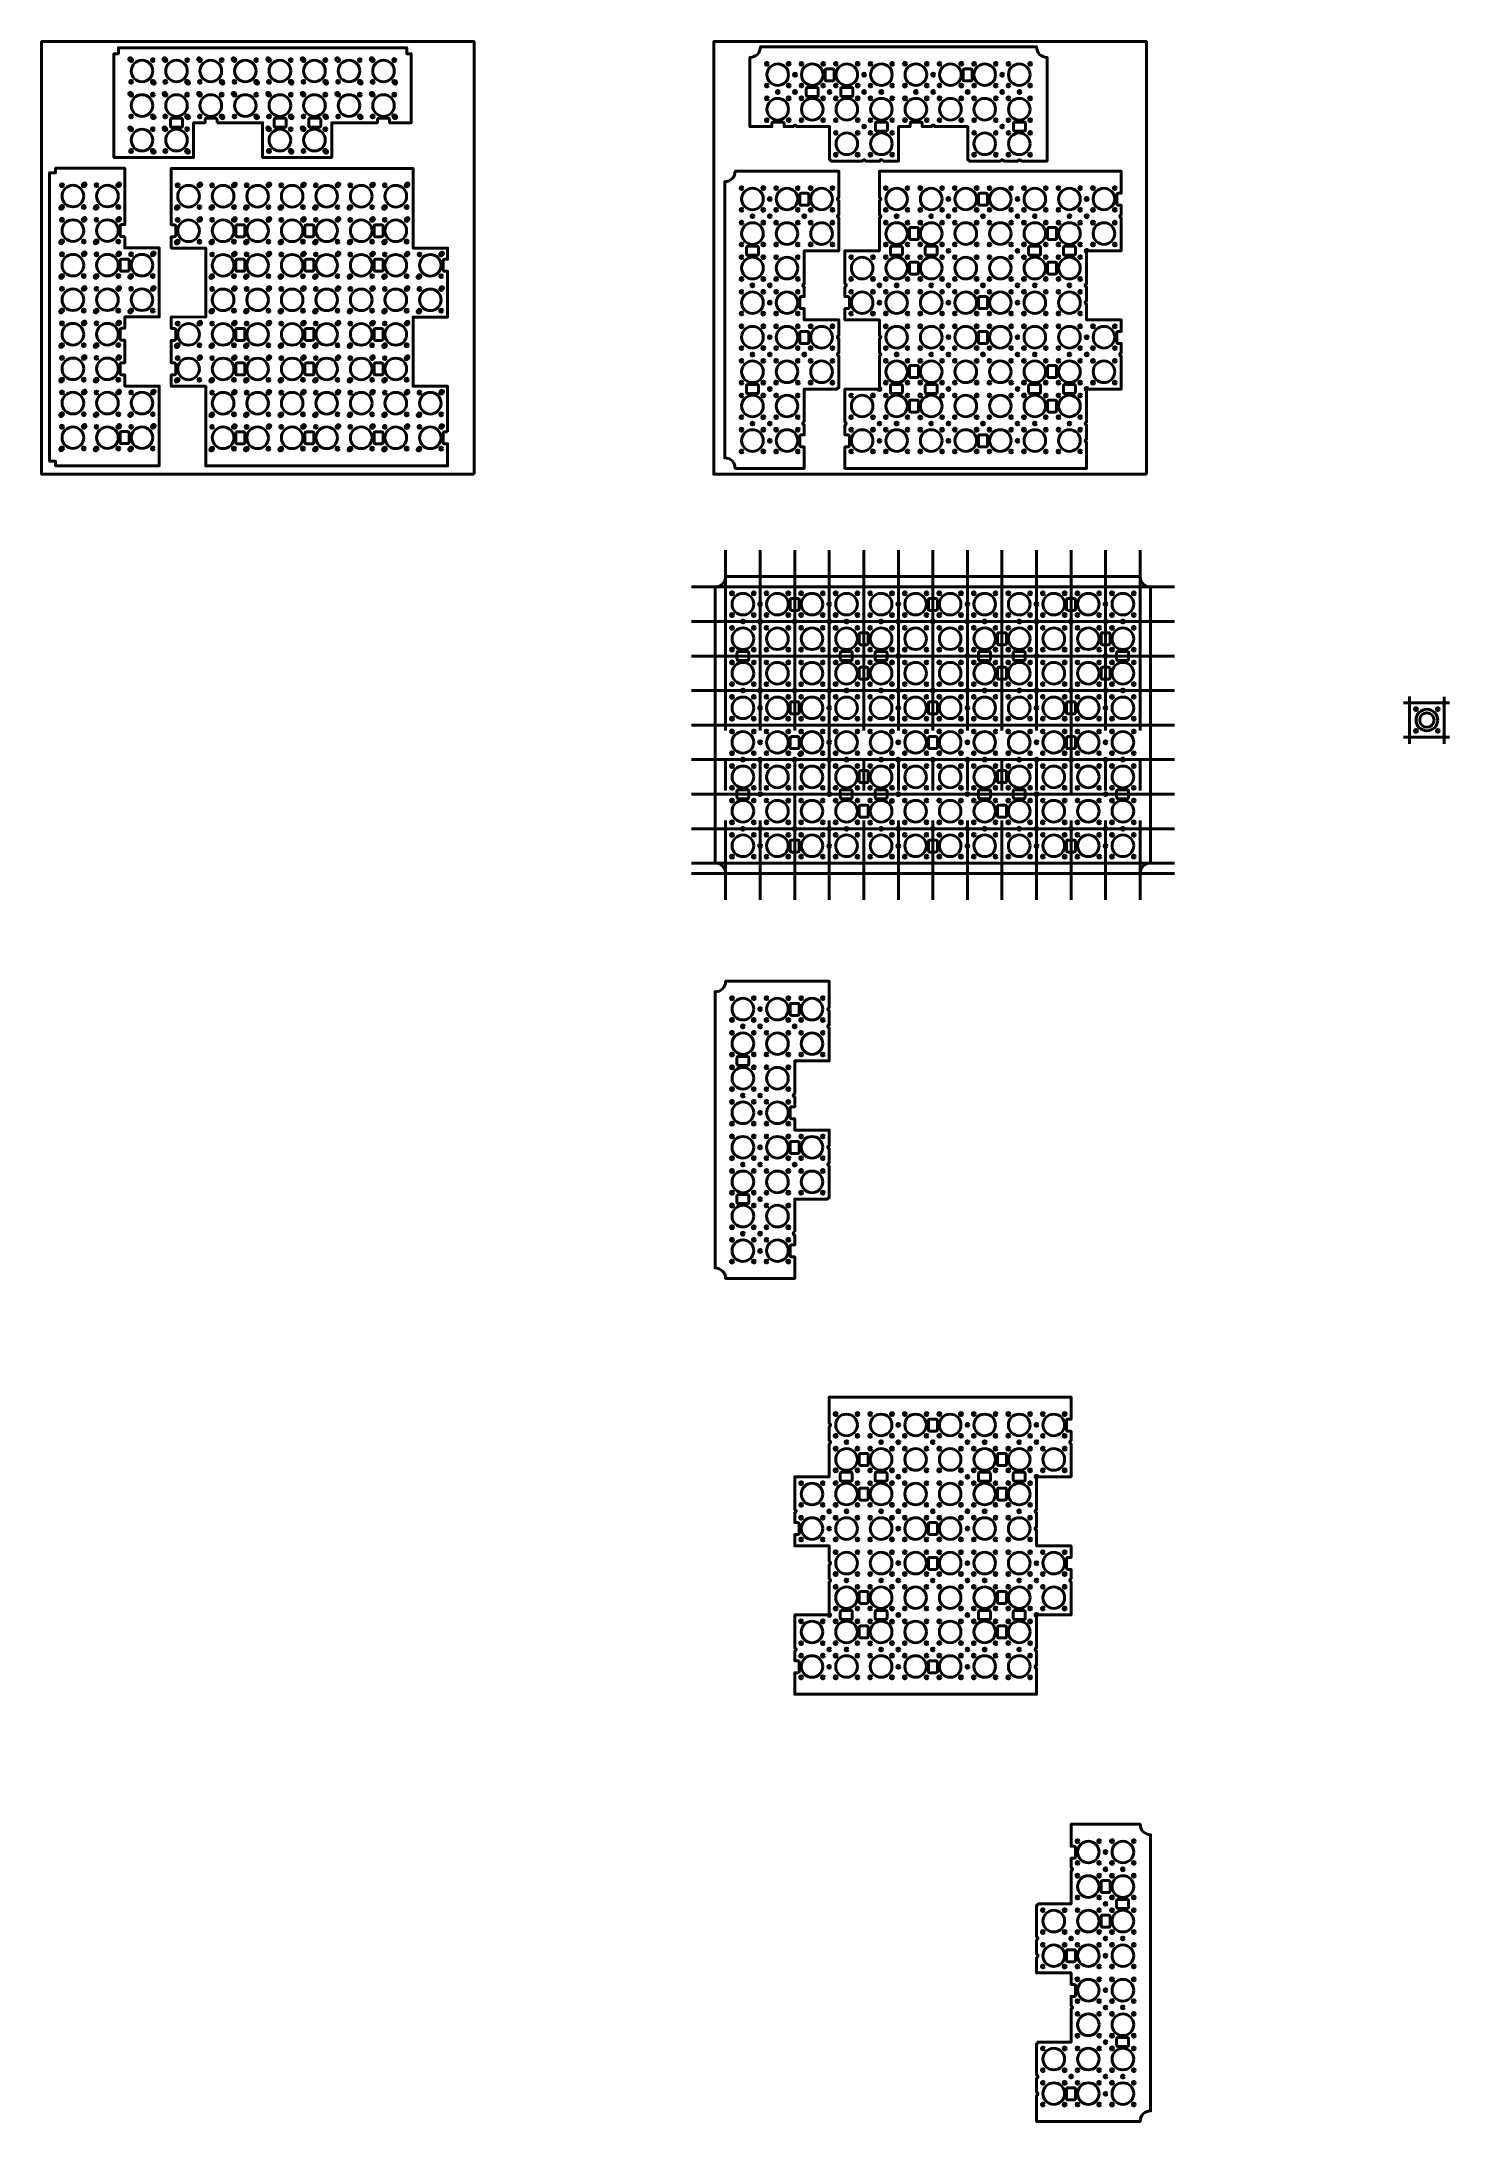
# Model space of a CAD drawing. Header units: millimetres. Extents: x -4815 to 20749, y -4662 to 5111.
# Drawn here: x 3215.9 to 3274.5, y 644.1 to 730.6 of the extents above; entities that cross this region are included whole.
import ezdxf

# ---------------------------------------------------------------- set-up
doc = ezdxf.new("R2010")
doc.units = ezdxf.units.MM
doc.header["$LTSCALE"] = 10
doc.header["$MEASUREMENT"] = 0
doc.linetypes.add('CENTER2', pattern=[1.125, 0.75, -0.125, 0.125, -0.125])
for name, color, linetype in [('A-ANNO-CNTR', 10, 'CENTER2'), ('A-DETL-___2', 2, 'Continuous'), ('A-DETL-___4', 4, 'Continuous'), ('A-SECT-___5', 5, 'Continuous')]:
    doc.layers.add(name, color=color, linetype=linetype)

msp = doc.modelspace()

# ---------------------------------------------------------------- linework, layer by layer
at = {"layer": 'A-ANNO-CNTR', "lineweight": 40, "transparency": 33554687}
for p, q in [((3244.415, 709.471), (3244.415, 694.919)), ((3245.852, 709.471), (3245.852, 694.919)), ((3247.29, 709.471), (3247.29, 694.919)), ((3248.727, 709.471), (3248.727, 694.919)), ((3250.165, 709.471), (3250.165, 694.919)), ((3251.602, 709.471), (3251.602, 694.919)), ((3253.04, 709.471), (3253.04, 694.919)), ((3254.477, 709.471), (3254.477, 694.919)), ((3255.915, 709.471), (3255.915, 694.919)), ((3257.352, 709.471), (3257.352, 694.919)), ((3258.79, 709.471), (3258.79, 694.919)), ((3260.227, 709.471), (3260.227, 694.919)), ((3261.665, 709.471), (3261.665, 694.919)), ((3274.535, 703.119), (3272.629, 703.119)), ((3272.879, 703.38), (3272.879, 701.407)), ((3274.316, 703.369), (3274.316, 701.407)), ((3274.535, 701.681), (3272.629, 701.681))]:
    msp.add_line(p, q, dxfattribs=at)
at = {"layer": 'A-ANNO-CNTR', "linetype": 'ByBlock', "lineweight": 40, "transparency": 33554687}
for p, q in [((3263.09, 707.939), (3242.99, 707.939)), ((3263.09, 706.502), (3242.99, 706.502)), ((3263.09, 705.064), (3242.99, 705.064)), ((3263.09, 703.627), (3242.99, 703.627)), ((3263.09, 702.189), (3242.99, 702.189)), ((3263.09, 700.752), (3242.99, 700.752)), ((3263.09, 699.314), (3242.99, 699.314)), ((3263.09, 697.877), (3242.99, 697.877)), ((3263.09, 696.45), (3242.99, 696.45)), ((3263.09, 696.013), (3242.99, 696.013))]:
    msp.add_line(p, q, dxfattribs=at)
at = {"layer": 'A-DETL-___2', "lineweight": 40, "transparency": 33554687}
for p, q in [((3244.376, 724.797), (3244.376, 713.308)), ((3243.977, 707.939), (3243.977, 696.45)), ((3243.977, 691.092), (3243.977, 679.603))]:
    msp.add_line(p, q, dxfattribs=at)
for points in [[(3223.251, 727.249), (3225.146, 727.249), (3225.146, 725.812), (3228.021, 725.812), (3228.021, 727.249), (3229.927, 727.249), (3229.927, 727.374, -0.414214), (3229.99, 727.437), (3230.365, 727.437, -0.414214), (3230.427, 727.374), (3230.427, 727.249), (3231.333, 727.249), (3231.333, 730.124), (3231.146, 730.124), (3231.146, 730.374), (3219.146, 730.374), (3219.146, 730.124), (3218.958, 730.124), (3218.958, 725.812), (3222.271, 725.812), (3222.271, 727.249), (3222.751, 727.249), (3222.751, 727.374, -0.414214), (3222.813, 727.437), (3223.188, 727.437, -0.414214), (3223.251, 727.374), (3223.251, 727.249)], [(3219.407, 722.513), (3219.282, 722.513, -0.414214), (3219.219, 722.576), (3219.219, 722.951, -0.414214), (3219.282, 723.013), (3219.407, 723.013), (3219.407, 725.357), (3216.532, 725.357), (3216.532, 725.169), (3216.282, 725.169), (3216.282, 713.169), (3216.532, 713.169), (3216.532, 712.982), (3220.844, 712.982), (3220.844, 716.294), (3219.407, 716.294), (3219.407, 716.763), (3219.282, 716.763, -0.414214), (3219.219, 716.826), (3219.219, 717.201, -0.414214), (3219.282, 717.263), (3219.407, 717.263), (3219.407, 718.201), (3219.282, 718.201, -0.414214), (3219.219, 718.263), (3219.219, 718.638, -0.414214), (3219.282, 718.701), (3219.407, 718.701), (3219.407, 719.169), (3220.844, 719.169), (3220.844, 722.044), (3219.407, 722.044), (3219.407, 722.513)], [(3232.844, 714.394), (3232.844, 716.289), (3231.407, 716.289), (3231.407, 719.164), (3232.844, 719.164), (3232.844, 721.07), (3232.719, 721.07, -0.414214), (3232.657, 721.133), (3232.657, 721.508, -0.414214), (3232.719, 721.57), (3232.844, 721.57), (3232.844, 722.039), (3231.407, 722.039), (3231.407, 725.351), (3221.344, 725.351), (3221.344, 723.008), (3221.469, 723.008, -0.414214), (3221.532, 722.945), (3221.532, 722.57, -0.414214), (3221.469, 722.508), (3221.344, 722.508), (3221.344, 722.039), (3222.782, 722.039), (3222.782, 719.164), (3221.344, 719.175), (3221.344, 718.695), (3221.469, 718.695, -0.414214), (3221.532, 718.633), (3221.532, 718.258, -0.414214), (3221.469, 718.195), (3221.344, 718.195), (3221.344, 717.258), (3221.469, 717.258, -0.414214), (3221.532, 717.195), (3221.532, 716.82, -0.414214), (3221.469, 716.758), (3221.344, 716.758), (3221.344, 716.289), (3222.782, 716.289), (3222.782, 712.976), (3232.844, 712.976), (3232.844, 713.894), (3232.719, 713.894, -0.414214), (3232.657, 713.956), (3232.657, 714.331, -0.414214), (3232.719, 714.394), (3232.844, 714.394)], [(3249.377, 716.172), (3250.752, 716.172), (3249.377, 716.172), (3249.377, 714.797, -1), (3249.377, 714.672), (3249.377, 714.266), (3249.502, 714.266, -0.414214), (3249.564, 714.204), (3249.564, 713.829, -0.414214), (3249.502, 713.766), (3249.377, 713.766), (3249.377, 712.871), (3259.439, 712.871), (3259.439, 713.954, -1), (3259.439, 714.079), (3259.439, 714.672, -1), (3259.439, 714.797), (3259.439, 716.11, -2.414214), (3259.502, 716.172), (3260.877, 716.172), (3260.877, 717.547, -1), (3260.877, 717.672), (3260.877, 718.068), (3260.752, 718.068, -0.414214), (3260.689, 718.13), (3260.689, 718.505, -0.414214), (3260.752, 718.568), (3260.877, 718.568), (3260.877, 719.047), (3259.439, 719.047), (3259.439, 719.704, -1), (3259.439, 719.829), (3259.439, 720.422, -1), (3259.439, 720.547), (3259.439, 721.86, -2.414214), (3259.502, 721.922), (3260.877, 721.922), (3260.877, 723.297, -1), (3260.877, 723.422), (3260.877, 723.818), (3260.752, 723.818, -0.414214), (3260.689, 723.88), (3260.689, 724.255, -0.414214), (3260.752, 724.318), (3260.877, 724.318), (3260.877, 725.235), (3250.814, 725.235), (3250.814, 724.141, -1), (3250.814, 724.016), (3250.814, 723.422, -1), (3250.814, 723.297), (3250.814, 721.922), (3249.377, 721.922), (3249.377, 720.547, -1), (3249.377, 720.422), (3249.377, 720.016), (3249.502, 720.016, -0.414214), (3249.564, 719.954), (3249.564, 719.579, -0.414214), (3249.502, 719.516), (3249.377, 719.516), (3249.377, 719.047), (3250.814, 719.047), (3250.814, 718.391, -1), (3250.814, 718.266), (3250.814, 717.672, -1), (3250.814, 717.547), (3250.814, 716.235, -2.414214), (3250.752, 716.172)], [(3247.29, 665.165), (3248.665, 665.165), (3247.29, 665.165), (3247.29, 663.79, -1), (3247.29, 663.665), (3247.29, 663.259), (3247.415, 663.259, -0.414214), (3247.477, 663.196), (3247.477, 662.821, -0.414214), (3247.415, 662.759), (3247.29, 662.759), (3247.29, 661.863), (3257.352, 661.863), (3257.352, 662.946, -1), (3257.352, 663.071), (3257.352, 663.665, -1), (3257.352, 663.79), (3257.352, 665.102, -2.414214), (3257.415, 665.165), (3258.79, 665.165), (3258.79, 666.54, -1), (3258.79, 666.665), (3258.79, 667.06), (3258.665, 667.06, -0.414214), (3258.602, 667.123), (3258.602, 667.498, -0.414214), (3258.665, 667.56), (3258.79, 667.56), (3258.79, 668.04), (3257.352, 668.04), (3257.352, 668.696, -1), (3257.352, 668.821), (3257.352, 669.415, -1), (3257.352, 669.54), (3257.352, 670.852, -2.414214), (3257.415, 670.915), (3258.79, 670.915), (3258.79, 672.29, -1), (3258.79, 672.415), (3258.79, 672.81), (3258.665, 672.81, -0.414214), (3258.602, 672.873), (3258.602, 673.248, -0.414214), (3258.665, 673.31), (3258.79, 673.31), (3258.79, 674.227), (3248.727, 674.227), (3248.727, 673.134, -1), (3248.727, 673.009), (3248.727, 672.415, -1), (3248.727, 672.29), (3248.727, 670.915), (3247.29, 670.915), (3247.29, 669.54, -1), (3247.29, 669.415), (3247.29, 669.009), (3247.415, 669.009, -0.414214), (3247.477, 668.946), (3247.477, 668.571, -0.414214), (3247.415, 668.509), (3247.29, 668.509), (3247.29, 668.04), (3248.727, 668.04), (3248.727, 667.384, -1), (3248.727, 667.259), (3248.727, 666.665, -1), (3248.727, 666.54), (3248.727, 665.227, -2.414214), (3248.665, 665.165)]]:
    msp.add_lwpolyline(points, format="xyb", dxfattribs=at)
for points in [[(3250.958, 725.657), (3251.614, 725.657), (3251.614, 727.094), (3252.094, 727.094), (3252.094, 727.219, -0.414214), (3252.157, 727.282), (3252.532, 727.282, -0.414214), (3252.594, 727.219), (3252.594, 727.094), (3252.989, 727.094, -1), (3253.114, 727.094), (3254.489, 727.094), (3254.489, 725.719, -0.414214), (3254.552, 725.657), (3255.864, 725.657, -1), (3255.989, 725.657), (3256.583, 725.657, -1), (3256.708, 725.657), (3257.791, 725.657), (3257.791, 729.969, -0.414214), (3257.353, 730.407), (3245.864, 730.407, -0.414214), (3245.427, 729.969), (3245.427, 727.094), (3246.344, 727.094), (3246.344, 727.219, -0.414214), (3246.407, 727.282), (3246.782, 727.282, -0.414214), (3246.844, 727.219), (3246.844, 727.094), (3247.239, 727.094, -1), (3247.364, 727.094), (3248.739, 727.094), (3248.739, 725.719, -0.414214), (3248.802, 725.657), (3250.114, 725.657, -1), (3250.239, 725.657), (3250.833, 725.657, -1)], [(3223.916, 729.835, 1.508577), (3223.998, 729.916, 1.508577)], [(3226.791, 729.835, 1.508577), (3226.873, 729.916, 1.508577)], [(3228.229, 729.835, 1.508577), (3228.31, 729.916, 1.508577)], [(3229.666, 729.835, 1.508577), (3229.748, 729.916, 1.508577)], [(3248.864, 728.99, 0.414214), (3248.927, 729.052), (3248.927, 729.427, 0.414214), (3248.864, 729.49), (3248.614, 729.49, 0.414214), (3248.552, 729.427), (3248.552, 729.052, 0.414214), (3248.614, 728.99)], [(3254.614, 728.99, 0.414214), (3254.677, 729.052), (3254.677, 729.427, 0.414214), (3254.614, 729.49), (3254.364, 729.49, 0.414214), (3254.302, 729.427), (3254.302, 729.052, 0.414214), (3254.364, 728.99)], [(3224.856, 728.895, 1.508577), (3224.938, 728.976, 1.508577)], [(3227.731, 728.895, 1.508577), (3227.813, 728.976, 1.508577)], [(3229.169, 728.895, 1.508577), (3229.25, 728.976, 1.508577)], [(3230.606, 728.895, 1.508577), (3230.688, 728.976, 1.508577)], [(3248.271, 728.657, 0.414214), (3248.208, 728.719), (3247.833, 728.719, 0.414214), (3247.771, 728.657), (3247.771, 728.407, 0.414214), (3247.833, 728.344), (3248.208, 728.344, 0.414214), (3248.271, 728.407)], [(3249.708, 728.657, 0.414214), (3249.646, 728.719), (3249.271, 728.719, 0.414214), (3249.208, 728.657), (3249.208, 728.407, 0.414214), (3249.271, 728.344), (3249.646, 728.344, 0.414214), (3249.708, 728.407)], [(3219.696, 728.479, 1.508577), (3219.615, 728.397, 1.508577)], [(3221.123, 728.479, 1.508577), (3221.041, 728.397, 1.508577)], [(3222.56, 728.479, 1.508577), (3222.479, 728.397, 1.508577)], [(3223.916, 728.397, 1.508577), (3223.998, 728.479, 1.508577)], [(3225.435, 728.479, 1.508577), (3225.354, 728.397, 1.508577)], [(3226.791, 728.397, 1.508577), (3226.873, 728.479, 1.508577)], [(3228.229, 728.397, 1.508577), (3228.31, 728.479, 1.508577)], [(3229.748, 728.479, 1.508577), (3229.666, 728.397, 1.508577)], [(3220.636, 727.539, 1.508577), (3220.555, 727.457, 1.508577)], [(3221.813, 727.374, 0.414214), (3221.751, 727.437), (3221.376, 727.437, 0.414214), (3221.313, 727.374), (3221.313, 727.124, 0.414214), (3221.376, 727.062), (3221.751, 727.062, 0.414214), (3221.813, 727.124)], [(3222.063, 727.539, 1.508577), (3221.981, 727.457, 1.508577)], [(3223.5, 727.539, 1.508577), (3223.419, 727.457, 1.508577)], [(3224.856, 727.457, 1.508577), (3224.938, 727.539, 1.508577)], [(3226.126, 727.374, 0.414214), (3226.063, 727.437), (3225.688, 727.437, 0.414214), (3225.626, 727.374), (3225.626, 727.124, 0.414214), (3225.688, 727.062), (3226.063, 727.062, 0.414214), (3226.126, 727.124)], [(3226.375, 727.539, 1.508577), (3226.294, 727.457, 1.508577)], [(3226.791, 726.96, 1.508577), (3226.873, 727.041, 1.508577)], [(3227.563, 727.374, 0.414214), (3227.501, 727.437), (3227.126, 727.437, 0.414214), (3227.063, 727.374), (3227.063, 727.124, 0.414214), (3227.126, 727.062), (3227.501, 727.062, 0.414214), (3227.563, 727.124)], [(3227.731, 727.457, 1.508577), (3227.813, 727.539, 1.508577)], [(3229.169, 727.457, 1.508577), (3229.25, 727.539, 1.508577)], [(3230.688, 727.539, 1.508577), (3230.606, 727.457, 1.508577)], [(3251.146, 727.219, 0.414214), (3251.083, 727.282), (3250.708, 727.282, 0.414214), (3250.646, 727.219), (3250.646, 726.969, 0.414214), (3250.708, 726.907), (3251.083, 726.907, 0.414214), (3251.146, 726.969)], [(3256.896, 727.219, 0.414214), (3256.833, 727.282), (3256.458, 727.282, 0.414214), (3256.396, 727.219), (3256.396, 726.969, 0.414214), (3256.458, 726.907), (3256.833, 726.907, 0.414214), (3256.896, 726.969)], [(3227.731, 726.02, 1.508577), (3227.813, 726.101, 1.508577)], [(3247.688, 714.797), (3247.688, 716.172), (3249.063, 716.172, -0.414214), (3249.126, 716.235), (3249.126, 717.547, -1), (3249.126, 717.672), (3249.126, 718.266, -1), (3249.126, 718.391), (3249.126, 719.047), (3247.688, 719.047), (3247.688, 719.516), (3247.563, 719.516, -0.414214), (3247.501, 719.579), (3247.501, 719.954, -0.414214), (3247.563, 720.016), (3247.688, 720.016), (3247.688, 720.422, -1), (3247.688, 720.547), (3247.688, 721.922), (3249.126, 721.922), (3249.126, 723.297, -1), (3249.126, 723.422), (3249.126, 724.016, -1), (3249.126, 724.141), (3249.126, 725.235), (3244.813, 725.235, -0.414214), (3244.376, 724.797), (3244.376, 713.308, -0.414214), (3244.813, 712.871), (3244.813, 712.871), (3247.688, 712.871), (3247.688, 713.766), (3247.563, 713.766, -0.414214), (3247.501, 713.829), (3247.501, 714.204, -0.414214), (3247.563, 714.266), (3247.688, 714.266), (3247.688, 714.672, -1)], [(3217.761, 724.63, 1.508577), (3217.68, 724.711, 1.508577)], [(3219.117, 724.711, 1.508577), (3219.199, 724.63, 1.508577)], [(3222.574, 724.624, 1.508577), (3222.492, 724.706, 1.508577)], [(3223.93, 724.706, 1.508577), (3224.011, 724.624, 1.508577)], [(3225.367, 724.706, 1.508577), (3225.449, 724.624, 1.508577)], [(3226.805, 724.706, 1.508577), (3226.886, 724.624, 1.508577)], [(3228.242, 724.706, 1.508577), (3228.324, 724.624, 1.508577)], [(3229.68, 724.706, 1.508577), (3229.761, 724.624, 1.508577)], [(3231.117, 724.706, 1.508577), (3231.199, 724.624, 1.508577)], [(3247.813, 723.818, 0.414214), (3247.876, 723.88), (3247.876, 724.255, 0.414214), (3247.813, 724.318), (3247.563, 724.318, 0.414214), (3247.501, 724.255), (3247.501, 723.88, 0.414214), (3247.563, 723.818)], [(3255.252, 723.818, 0.414214), (3255.314, 723.88), (3255.314, 724.255, 0.414214), (3255.252, 724.318), (3255.002, 724.318, 0.414214), (3254.939, 724.255), (3254.939, 723.88, 0.414214), (3255.002, 723.818)], [(3216.821, 723.69, 1.508577), (3216.74, 723.771, 1.508577)], [(3218.177, 723.771, 1.508577), (3218.259, 723.69, 1.508577)], [(3221.634, 723.684, 1.508577), (3221.552, 723.766, 1.508577)], [(3222.99, 723.766, 1.508577), (3223.071, 723.684, 1.508577)], [(3224.427, 723.766, 1.508577), (3224.509, 723.684, 1.508577)], [(3225.865, 723.766, 1.508577), (3225.946, 723.684, 1.508577)], [(3227.302, 723.766, 1.508577), (3227.384, 723.684, 1.508577)], [(3228.74, 723.766, 1.508577), (3228.821, 723.684, 1.508577)], [(3230.177, 723.766, 1.508577), (3230.259, 723.684, 1.508577)], [(3217.761, 723.192, 1.508577), (3217.68, 723.274, 1.508577)], [(3219.199, 723.192, 1.508577), (3219.117, 723.274, 1.508577)], [(3222.574, 723.187, 1.508577), (3222.492, 723.268, 1.508577)], [(3224.011, 723.187, 1.508577), (3223.93, 723.268, 1.508577)], [(3224.344, 722.508, 0.414214), (3224.407, 722.57), (3224.407, 722.945, 0.414214), (3224.344, 723.008), (3224.094, 723.008, 0.414214), (3224.032, 722.945), (3224.032, 722.57, 0.414214), (3224.094, 722.508)], [(3225.449, 723.187, 1.508577), (3225.367, 723.268, 1.508577)], [(3226.886, 723.187, 1.508577), (3226.805, 723.268, 1.508577)], [(3227.219, 722.508, 0.414214), (3227.282, 722.57), (3227.282, 722.945, 0.414214), (3227.219, 723.008), (3226.969, 723.008, 0.414214), (3226.907, 722.945), (3226.907, 722.57, 0.414214), (3226.969, 722.508)], [(3228.324, 723.187, 1.508577), (3228.242, 723.268, 1.508577)], [(3229.761, 723.187, 1.508577), (3229.68, 723.268, 1.508577)], [(3230.094, 722.508, 0.414214), (3230.157, 722.57), (3230.157, 722.945, 0.414214), (3230.094, 723.008), (3229.844, 723.008, 0.414214), (3229.782, 722.945), (3229.782, 722.57, 0.414214), (3229.844, 722.508)], [(3231.199, 723.187, 1.508577), (3231.117, 723.268, 1.508577)], [(3252.377, 722.391, 0.414214), (3252.439, 722.454), (3252.439, 722.829, 0.414214), (3252.377, 722.891), (3252.127, 722.891, 0.414214), (3252.064, 722.829), (3252.064, 722.454, 0.414214), (3252.127, 722.391)], [(3258.127, 722.391, 0.414214), (3258.189, 722.454), (3258.189, 722.829, 0.414214), (3258.127, 722.891), (3257.877, 722.891, 0.414214), (3257.814, 722.829), (3257.814, 722.454, 0.414214), (3257.877, 722.391)], [(3216.821, 722.252, 1.508577), (3216.74, 722.334, 1.508577)], [(3217.761, 721.755, 1.508577), (3217.68, 721.836, 1.508577)], [(3218.259, 722.252, 1.508577), (3218.177, 722.334, 1.508577)], [(3219.199, 721.755, 1.508577), (3219.117, 721.836, 1.508577)], [(3220.636, 721.755, 1.508577), (3220.555, 721.836, 1.508577)], [(3221.634, 722.247, 1.508577), (3221.552, 722.328, 1.508577)], [(3223.071, 722.247, 1.508577), (3222.99, 722.328, 1.508577)], [(3224.011, 721.749, 1.508577), (3223.93, 721.831, 1.508577)], [(3224.509, 722.247, 1.508577), (3224.427, 722.328, 1.508577)], [(3225.449, 721.749, 1.508577), (3225.367, 721.831, 1.508577)], [(3225.946, 722.247, 1.508577), (3225.865, 722.328, 1.508577)], [(3226.886, 721.749, 1.508577), (3226.805, 721.831, 1.508577)], [(3227.384, 722.247, 1.508577), (3227.302, 722.328, 1.508577)], [(3228.324, 721.749, 1.508577), (3228.242, 721.831, 1.508577)], [(3228.821, 722.247, 1.508577), (3228.74, 722.328, 1.508577)], [(3229.761, 721.749, 1.508577), (3229.68, 721.831, 1.508577)], [(3230.259, 722.247, 1.508577), (3230.177, 722.328, 1.508577)], [(3231.199, 721.749, 1.508577), (3231.117, 721.831, 1.508577)], [(3232.636, 721.749, 1.508577), (3232.555, 721.831, 1.508577)], [(3245.282, 721.797, 0.414214), (3245.345, 721.735), (3245.72, 721.735, 0.414214), (3245.782, 721.797), (3245.782, 722.047, 0.414214), (3245.72, 722.11), (3245.345, 722.11, 0.414214), (3245.282, 722.047)], [(3251.272, 721.797, 0.414214), (3251.335, 721.735), (3251.71, 721.735, 0.414214), (3251.772, 721.797), (3251.772, 722.047, 0.414214), (3251.71, 722.11), (3251.335, 722.11, 0.414214), (3251.272, 722.047)], [(3252.721, 721.797, 0.414214), (3252.783, 721.735), (3253.158, 721.735, 0.414214), (3253.221, 721.797), (3253.221, 722.047, 0.414214), (3253.158, 722.11), (3252.783, 722.11, 0.414214), (3252.721, 722.047)], [(3257.022, 721.797, 0.414214), (3257.085, 721.735), (3257.46, 721.735, 0.414214), (3257.522, 721.797), (3257.522, 722.047, 0.414214), (3257.46, 722.11), (3257.085, 722.11, 0.414214), (3257.022, 722.047)], [(3258.471, 721.797, 0.414214), (3258.533, 721.735), (3258.908, 721.735, 0.414214), (3258.971, 721.797), (3258.971, 722.047, 0.414214), (3258.908, 722.11), (3258.533, 722.11, 0.414214), (3258.471, 722.047)], [(3216.821, 720.815, 1.508577), (3216.74, 720.896, 1.508577)], [(3218.259, 720.815, 1.508577), (3218.177, 720.896, 1.508577)], [(3219.532, 721.076, 0.414214), (3219.594, 721.138), (3219.594, 721.513, 0.414214), (3219.532, 721.576), (3219.282, 721.576, 0.414214), (3219.219, 721.513), (3219.219, 721.138, 0.414214), (3219.282, 721.076)], [(3219.696, 720.815, 1.508577), (3219.615, 720.896, 1.508577)], [(3223.071, 720.809, 1.508577), (3222.99, 720.891, 1.508577)], [(3224.344, 721.07, 0.414214), (3224.407, 721.133), (3224.407, 721.508, 0.414214), (3224.344, 721.57), (3224.094, 721.57, 0.414214), (3224.032, 721.508), (3224.032, 721.133, 0.414214), (3224.094, 721.07)], [(3224.509, 720.809, 1.508577), (3224.427, 720.891, 1.508577)], [(3225.946, 720.809, 1.508577), (3225.865, 720.891, 1.508577)], [(3227.219, 721.07, 0.414214), (3227.282, 721.133), (3227.282, 721.508, 0.414214), (3227.219, 721.57), (3226.969, 721.57, 0.414214), (3226.907, 721.508), (3226.907, 721.133, 0.414214), (3226.969, 721.07)], [(3227.384, 720.809, 1.508577), (3227.302, 720.891, 1.508577)], [(3228.821, 720.809, 1.508577), (3228.74, 720.891, 1.508577)], [(3230.094, 721.07, 0.414214), (3230.157, 721.133), (3230.157, 721.508, 0.414214), (3230.094, 721.57), (3229.844, 721.57, 0.414214), (3229.782, 721.508), (3229.782, 721.133, 0.414214), (3229.844, 721.07)], [(3230.259, 720.809, 1.508577), (3230.177, 720.891, 1.508577)], [(3231.696, 720.809, 1.508577), (3231.615, 720.891, 1.508577)], [(3252.377, 720.954, 0.414214), (3252.439, 721.016), (3252.439, 721.391, 0.414214), (3252.377, 721.454), (3252.127, 721.454, 0.414214), (3252.064, 721.391), (3252.064, 721.016, 0.414214), (3252.127, 720.954)], [(3258.127, 720.954, 0.414214), (3258.189, 721.016), (3258.189, 721.391, 0.414214), (3258.127, 721.454), (3257.877, 721.454, 0.414214), (3257.814, 721.391), (3257.814, 721.016, 0.414214), (3257.877, 720.954)], [(3219.117, 720.399, 1.508577), (3219.199, 720.317, 1.508577)], [(3223.93, 720.393, 1.508577), (3224.011, 720.312, 1.508577)], [(3225.367, 720.393, 1.508577), (3225.449, 720.312, 1.508577)], [(3226.805, 720.393, 1.508577), (3226.886, 720.312, 1.508577)], [(3228.242, 720.393, 1.508577), (3228.324, 720.312, 1.508577)], [(3229.68, 720.393, 1.508577), (3229.761, 720.312, 1.508577)], [(3231.117, 720.393, 1.508577), (3231.199, 720.312, 1.508577)], [(3232.555, 720.393, 1.508577), (3232.636, 720.312, 1.508577)], [(3255.252, 719.516, 0.414214), (3255.314, 719.579), (3255.314, 719.954, 0.414214), (3255.252, 720.016), (3255.002, 720.016, 0.414214), (3254.939, 719.954), (3254.939, 719.579, 0.414214), (3255.002, 719.516)], [(3218.177, 719.459, 1.508577), (3218.259, 719.377, 1.508577)], [(3222.99, 719.453, 1.508577), (3223.071, 719.372, 1.508577)], [(3224.427, 719.453, 1.508577), (3224.509, 719.372, 1.508577)], [(3225.865, 719.453, 1.508577), (3225.946, 719.372, 1.508577)], [(3227.302, 719.453, 1.508577), (3227.384, 719.372, 1.508577)], [(3228.74, 719.453, 1.508577), (3228.821, 719.372, 1.508577)], [(3230.177, 719.453, 1.508577), (3230.259, 719.372, 1.508577)], [(3231.615, 719.453, 1.508577), (3231.696, 719.372, 1.508577)], [(3217.761, 718.88, 1.508577), (3217.68, 718.961, 1.508577)], [(3219.199, 718.88, 1.508577), (3219.117, 718.961, 1.508577)], [(3222.574, 718.874, 1.508577), (3222.492, 718.956, 1.508577)], [(3224.011, 718.874, 1.508577), (3223.93, 718.956, 1.508577)], [(3224.344, 718.195, 0.414214), (3224.407, 718.258), (3224.407, 718.633, 0.414214), (3224.344, 718.695), (3224.094, 718.695, 0.414214), (3224.032, 718.633), (3224.032, 718.258, 0.414214), (3224.094, 718.195)], [(3225.449, 718.874, 1.508577), (3225.367, 718.956, 1.508577)], [(3226.886, 718.874, 1.508577), (3226.805, 718.956, 1.508577)], [(3227.219, 718.195, 0.414214), (3227.282, 718.258), (3227.282, 718.633, 0.414214), (3227.219, 718.695), (3226.969, 718.695, 0.414214), (3226.907, 718.633), (3226.907, 718.258, 0.414214), (3226.969, 718.195)], [(3228.324, 718.874, 1.508577), (3228.242, 718.956, 1.508577)], [(3229.761, 718.874, 1.508577), (3229.68, 718.956, 1.508577)], [(3230.094, 718.195, 0.414214), (3230.157, 718.258), (3230.157, 718.633, 0.414214), (3230.094, 718.695), (3229.844, 718.695, 0.414214), (3229.782, 718.633), (3229.782, 718.258, 0.414214), (3229.844, 718.195)], [(3231.199, 718.874, 1.508577), (3231.117, 718.956, 1.508577)], [(3247.813, 718.068, 0.414214), (3247.876, 718.13), (3247.876, 718.505, 0.414214), (3247.813, 718.568), (3247.563, 718.568, 0.414214), (3247.501, 718.505), (3247.501, 718.13, 0.414214), (3247.563, 718.068)], [(3255.252, 718.068, 0.414214), (3255.314, 718.13), (3255.314, 718.505, 0.414214), (3255.252, 718.568), (3255.002, 718.568, 0.414214), (3254.939, 718.505), (3254.939, 718.13, 0.414214), (3255.002, 718.068)], [(3216.821, 717.94, 1.508577), (3216.74, 718.021, 1.508577)], [(3218.259, 717.94, 1.508577), (3218.177, 718.021, 1.508577)], [(3219.117, 717.524, 1.508577), (3219.199, 717.442, 1.508577)], [(3221.634, 717.934, 1.508577), (3221.552, 718.016, 1.508577)], [(3223.071, 717.934, 1.508577), (3222.99, 718.016, 1.508577)], [(3223.93, 717.518, 1.508577), (3224.011, 717.437, 1.508577)], [(3224.509, 717.934, 1.508577), (3224.427, 718.016, 1.508577)], [(3225.367, 717.518, 1.508577), (3225.449, 717.437, 1.508577)], [(3225.946, 717.934, 1.508577), (3225.865, 718.016, 1.508577)], [(3226.805, 717.518, 1.508577), (3226.886, 717.437, 1.508577)], [(3227.384, 717.934, 1.508577), (3227.302, 718.016, 1.508577)], [(3228.242, 717.518, 1.508577), (3228.324, 717.437, 1.508577)], [(3228.821, 717.934, 1.508577), (3228.74, 718.016, 1.508577)], [(3229.68, 717.518, 1.508577), (3229.761, 717.437, 1.508577)], [(3230.259, 717.934, 1.508577), (3230.177, 718.016, 1.508577)], [(3231.117, 717.518, 1.508577), (3231.199, 717.437, 1.508577)], [(3218.177, 716.584, 1.508577), (3218.259, 716.502, 1.508577)], [(3222.99, 716.578, 1.508577), (3223.071, 716.497, 1.508577)], [(3224.344, 716.758, 0.414214), (3224.407, 716.82), (3224.407, 717.195, 0.414214), (3224.344, 717.258), (3224.094, 717.258, 0.414214), (3224.032, 717.195), (3224.032, 716.82, 0.414214), (3224.094, 716.758)], [(3224.427, 716.578, 1.508577), (3224.509, 716.497, 1.508577)], [(3225.865, 716.578, 1.508577), (3225.946, 716.497, 1.508577)], [(3227.219, 716.758, 0.414214), (3227.282, 716.82), (3227.282, 717.195, 0.414214), (3227.219, 717.258), (3226.969, 717.258, 0.414214), (3226.907, 717.195), (3226.907, 716.82, 0.414214), (3226.969, 716.758)], [(3227.302, 716.578, 1.508577), (3227.384, 716.497, 1.508577)], [(3228.74, 716.578, 1.508577), (3228.821, 716.497, 1.508577)], [(3230.094, 716.758, 0.414214), (3230.157, 716.82), (3230.157, 717.195, 0.414214), (3230.094, 717.258), (3229.844, 717.258, 0.414214), (3229.782, 717.195), (3229.782, 716.82, 0.414214), (3229.844, 716.758)], [(3230.177, 716.578, 1.508577), (3230.259, 716.497, 1.508577)], [(3252.377, 716.652, 0.414214), (3252.439, 716.715), (3252.439, 717.09, 0.414214), (3252.377, 717.152), (3252.127, 717.152, 0.414214), (3252.064, 717.09), (3252.064, 716.715, 0.414214), (3252.127, 716.652)], [(3258.127, 716.652, 0.414214), (3258.189, 716.715), (3258.189, 717.09, 0.414214), (3258.127, 717.152), (3257.877, 717.152, 0.414214), (3257.814, 717.09), (3257.814, 716.715, 0.414214), (3257.877, 716.652)], [(3219.117, 716.086, 1.508577), (3219.199, 716.005, 1.508577)], [(3223.93, 716.081, 1.508577), (3224.011, 715.999, 1.508577)], [(3225.367, 716.081, 1.508577), (3225.449, 715.999, 1.508577)], [(3226.805, 716.081, 1.508577), (3226.886, 715.999, 1.508577)], [(3228.242, 716.081, 1.508577), (3228.324, 715.999, 1.508577)], [(3229.68, 716.081, 1.508577), (3229.761, 715.999, 1.508577)], [(3231.117, 716.081, 1.508577), (3231.199, 715.999, 1.508577)], [(3232.555, 716.081, 1.508577), (3232.636, 715.999, 1.508577)], [(3245.282, 716.047, 0.414214), (3245.345, 715.985), (3245.72, 715.985, 0.414214), (3245.782, 716.047), (3245.782, 716.297, 0.414214), (3245.72, 716.36), (3245.345, 716.36, 0.414214), (3245.282, 716.297)], [(3251.272, 716.047, 0.414214), (3251.335, 715.985), (3251.71, 715.985, 0.414214), (3251.772, 716.047), (3251.772, 716.297, 0.414214), (3251.71, 716.36), (3251.335, 716.36, 0.414214), (3251.272, 716.297)], [(3252.377, 715.215, 0.414214), (3252.439, 715.277), (3252.439, 715.652, 0.414214), (3252.377, 715.715), (3252.127, 715.715, 0.414214), (3252.064, 715.652), (3252.064, 715.277, 0.414214), (3252.127, 715.215)], [(3252.721, 716.047, 0.414214), (3252.783, 715.985), (3253.158, 715.985, 0.414214), (3253.221, 716.047), (3253.221, 716.297, 0.414214), (3253.158, 716.36), (3252.783, 716.36, 0.414214), (3252.721, 716.297)], [(3257.022, 716.047, 0.414214), (3257.085, 715.985), (3257.46, 715.985, 0.414214), (3257.522, 716.047), (3257.522, 716.297, 0.414214), (3257.46, 716.36), (3257.085, 716.36, 0.414214), (3257.022, 716.297)], [(3258.127, 715.215, 0.414214), (3258.189, 715.277), (3258.189, 715.652, 0.414214), (3258.127, 715.715), (3257.877, 715.715, 0.414214), (3257.814, 715.652), (3257.814, 715.277, 0.414214), (3257.877, 715.215)], [(3258.471, 716.047, 0.414214), (3258.533, 715.985), (3258.908, 715.985, 0.414214), (3258.971, 716.047), (3258.971, 716.297, 0.414214), (3258.908, 716.36), (3258.533, 716.36, 0.414214), (3258.471, 716.297)], [(3218.177, 715.146, 1.508577), (3218.259, 715.065, 1.508577)], [(3222.99, 715.141, 1.508577), (3223.071, 715.059, 1.508577)], [(3224.427, 715.141, 1.508577), (3224.509, 715.059, 1.508577)], [(3225.865, 715.141, 1.508577), (3225.946, 715.059, 1.508577)], [(3227.302, 715.141, 1.508577), (3227.384, 715.059, 1.508577)], [(3228.74, 715.141, 1.508577), (3228.821, 715.059, 1.508577)], [(3230.177, 715.141, 1.508577), (3230.259, 715.059, 1.508577)], [(3231.615, 715.141, 1.508577), (3231.696, 715.059, 1.508577)], [(3219.117, 714.66, 1.508577), (3219.199, 714.578, 1.508577)], [(3219.532, 713.899, 0.414214), (3219.594, 713.962), (3219.594, 714.337, 0.414214), (3219.532, 714.399), (3219.282, 714.399, 0.414214), (3219.219, 714.337), (3219.219, 713.962, 0.414214), (3219.282, 713.899)], [(3223.93, 714.654, 1.508577), (3224.011, 714.573, 1.508577)], [(3224.344, 713.894, 0.414214), (3224.407, 713.956), (3224.407, 714.331, 0.414214), (3224.344, 714.394), (3224.094, 714.394, 0.414214), (3224.032, 714.331), (3224.032, 713.956, 0.414214), (3224.094, 713.894)], [(3225.367, 714.654, 1.508577), (3225.449, 714.573, 1.508577)], [(3226.805, 714.654, 1.508577), (3226.886, 714.573, 1.508577)], [(3227.219, 713.894, 0.414214), (3227.282, 713.956), (3227.282, 714.331, 0.414214), (3227.219, 714.394), (3226.969, 714.394, 0.414214), (3226.907, 714.331), (3226.907, 713.956, 0.414214), (3226.969, 713.894)], [(3228.242, 714.654, 1.508577), (3228.324, 714.573, 1.508577)], [(3229.68, 714.654, 1.508577), (3229.761, 714.573, 1.508577)], [(3230.094, 713.894, 0.414214), (3230.157, 713.956), (3230.157, 714.331, 0.414214), (3230.094, 714.394), (3229.844, 714.394, 0.414214), (3229.782, 714.331), (3229.782, 713.956, 0.414214), (3229.844, 713.894)], [(3231.117, 714.654, 1.508577), (3231.199, 714.573, 1.508577)], [(3232.555, 714.654, 1.508577), (3232.636, 714.573, 1.508577)], [(3255.252, 713.766, 0.414214), (3255.314, 713.829), (3255.314, 714.204, 0.414214), (3255.252, 714.266), (3255.002, 714.266, 0.414214), (3254.939, 714.204), (3254.939, 713.829, 0.414214), (3255.002, 713.766)], [(3218.177, 713.72, 1.508577), (3218.259, 713.638, 1.508577)], [(3222.99, 713.714, 1.508577), (3223.071, 713.633, 1.508577)], [(3224.427, 713.714, 1.508577), (3224.509, 713.633, 1.508577)], [(3225.865, 713.714, 1.508577), (3225.946, 713.633, 1.508577)], [(3227.302, 713.714, 1.508577), (3227.384, 713.633, 1.508577)], [(3228.74, 713.714, 1.508577), (3228.821, 713.633, 1.508577)], [(3230.177, 713.714, 1.508577), (3230.259, 713.633, 1.508577)], [(3231.615, 713.714, 1.508577), (3231.696, 713.633, 1.508577)], [(3244.415, 696.013), (3244.415, 696.013), (3261.665, 696.013, -0.414214), (3262.102, 696.45), (3262.102, 707.939, -0.414214), (3261.665, 708.377), (3244.415, 708.377, -0.414214), (3243.977, 707.939), (3243.977, 696.45, -0.414214)], [(3247.415, 706.96, 0.414214), (3247.477, 707.022), (3247.477, 707.397, 0.414214), (3247.415, 707.46), (3247.165, 707.46, 0.414214), (3247.102, 707.397), (3247.102, 707.022, 0.414214), (3247.165, 706.96)], [(3253.165, 706.96, 0.414214), (3253.227, 707.022), (3253.227, 707.397, 0.414214), (3253.165, 707.46), (3252.915, 707.46, 0.414214), (3252.852, 707.397), (3252.852, 707.022, 0.414214), (3252.915, 706.96)], [(3258.915, 706.96, 0.414214), (3258.977, 707.022), (3258.977, 707.397, 0.414214), (3258.915, 707.46), (3258.665, 707.46, 0.414214), (3258.602, 707.397), (3258.602, 707.022, 0.414214), (3258.665, 706.96)], [(3250.29, 705.533, 0.414214), (3250.352, 705.596), (3250.352, 705.971, 0.414214), (3250.29, 706.033), (3250.04, 706.033, 0.414214), (3249.977, 705.971), (3249.977, 705.596, 0.414214), (3250.04, 705.533)], [(3256.04, 705.533, 0.414214), (3256.102, 705.596), (3256.102, 705.971, 0.414214), (3256.04, 706.033), (3255.79, 706.033, 0.414214), (3255.727, 705.971), (3255.727, 705.596, 0.414214), (3255.79, 705.533)], [(3260.352, 705.533, 0.414214), (3260.415, 705.596), (3260.415, 705.971, 0.414214), (3260.352, 706.033), (3260.102, 706.033, 0.414214), (3260.04, 705.971), (3260.04, 705.596, 0.414214), (3260.102, 705.533)], [(3244.884, 704.939, 0.414214), (3244.946, 704.877), (3245.321, 704.877, 0.414214), (3245.384, 704.939), (3245.384, 705.189, 0.414214), (3245.321, 705.252), (3244.946, 705.252, 0.414214), (3244.884, 705.189)], [(3249.185, 704.939, 0.414214), (3249.248, 704.877), (3249.623, 704.877, 0.414214), (3249.685, 704.939), (3249.685, 705.189, 0.414214), (3249.623, 705.252), (3249.248, 705.252, 0.414214), (3249.185, 705.189)], [(3250.29, 704.096, 0.414214), (3250.352, 704.158), (3250.352, 704.533, 0.414214), (3250.29, 704.596), (3250.04, 704.596, 0.414214), (3249.977, 704.533), (3249.977, 704.158, 0.414214), (3250.04, 704.096)], [(3250.634, 704.939, 0.414214), (3250.696, 704.877), (3251.071, 704.877, 0.414214), (3251.134, 704.939), (3251.134, 705.189, 0.414214), (3251.071, 705.252), (3250.696, 705.252, 0.414214), (3250.634, 705.189)], [(3254.935, 704.939, 0.414214), (3254.998, 704.877), (3255.373, 704.877, 0.414214), (3255.435, 704.939), (3255.435, 705.189, 0.414214), (3255.373, 705.252), (3254.998, 705.252, 0.414214), (3254.935, 705.189)], [(3256.04, 704.096, 0.414214), (3256.102, 704.158), (3256.102, 704.533, 0.414214), (3256.04, 704.596), (3255.79, 704.596, 0.414214), (3255.727, 704.533), (3255.727, 704.158, 0.414214), (3255.79, 704.096)], [(3256.384, 704.939, 0.414214), (3256.446, 704.877), (3256.821, 704.877, 0.414214), (3256.884, 704.939), (3256.884, 705.189, 0.414214), (3256.821, 705.252), (3256.446, 705.252, 0.414214), (3256.384, 705.189)], [(3260.352, 704.096, 0.414214), (3260.415, 704.158), (3260.415, 704.533, 0.414214), (3260.352, 704.596), (3260.102, 704.596, 0.414214), (3260.04, 704.533), (3260.04, 704.158, 0.414214), (3260.102, 704.096)], [(3260.685, 704.939, 0.414214), (3260.748, 704.877), (3261.123, 704.877, 0.414214), (3261.185, 704.939), (3261.185, 705.189, 0.414214), (3261.123, 705.252), (3260.748, 705.252, 0.414214), (3260.685, 705.189)], [(3247.415, 702.658, 0.414214), (3247.477, 702.721), (3247.477, 703.096, 0.414214), (3247.415, 703.158), (3247.165, 703.158, 0.414214), (3247.102, 703.096), (3247.102, 702.721, 0.414214), (3247.165, 702.658)], [(3253.165, 702.658, 0.414214), (3253.227, 702.721), (3253.227, 703.096, 0.414214), (3253.165, 703.158), (3252.915, 703.158, 0.414214), (3252.852, 703.096), (3252.852, 702.721, 0.414214), (3252.915, 702.658)], [(3258.915, 702.658, 0.414214), (3258.977, 702.721), (3258.977, 703.096, 0.414214), (3258.915, 703.158), (3258.665, 703.158, 0.414214), (3258.602, 703.096), (3258.602, 702.721, 0.414214), (3258.665, 702.658)], [(3247.415, 701.21, 0.414214), (3247.477, 701.272), (3247.477, 701.647, 0.414214), (3247.415, 701.71), (3247.165, 701.71, 0.414214), (3247.102, 701.647), (3247.102, 701.272, 0.414214), (3247.165, 701.21)], [(3247.579, 700.96, 1.508577), (3247.498, 701.041, 1.508577)], [(3253.165, 701.21, 0.414214), (3253.227, 701.272), (3253.227, 701.647, 0.414214), (3253.165, 701.71), (3252.915, 701.71, 0.414214), (3252.852, 701.647), (3252.852, 701.272, 0.414214), (3252.915, 701.21)], [(3258.915, 701.21, 0.414214), (3258.977, 701.272), (3258.977, 701.647, 0.414214), (3258.915, 701.71), (3258.665, 701.71, 0.414214), (3258.602, 701.647), (3258.602, 701.272, 0.414214), (3258.665, 701.21)], [(3250.29, 699.794, 0.414214), (3250.352, 699.857), (3250.352, 700.232, 0.414214), (3250.29, 700.294), (3250.04, 700.294, 0.414214), (3249.977, 700.232), (3249.977, 699.857, 0.414214), (3250.04, 699.794)], [(3256.04, 699.794, 0.414214), (3256.102, 699.857), (3256.102, 700.232, 0.414214), (3256.04, 700.294), (3255.79, 700.294, 0.414214), (3255.727, 700.232), (3255.727, 699.857, 0.414214), (3255.79, 699.794)], [(3244.884, 699.189, 0.414214), (3244.946, 699.127), (3245.321, 699.127, 0.414214), (3245.384, 699.189), (3245.384, 699.439, 0.414214), (3245.321, 699.502), (3244.946, 699.502, 0.414214), (3244.884, 699.439)], [(3249.185, 699.189, 0.414214), (3249.248, 699.127), (3249.623, 699.127, 0.414214), (3249.685, 699.189), (3249.685, 699.439, 0.414214), (3249.623, 699.502), (3249.248, 699.502, 0.414214), (3249.185, 699.439)], [(3250.634, 699.189, 0.414214), (3250.696, 699.127), (3251.071, 699.127, 0.414214), (3251.134, 699.189), (3251.134, 699.439, 0.414214), (3251.071, 699.502), (3250.696, 699.502, 0.414214), (3250.634, 699.439)], [(3254.935, 699.189, 0.414214), (3254.998, 699.127), (3255.373, 699.127, 0.414214), (3255.435, 699.189), (3255.435, 699.439, 0.414214), (3255.373, 699.502), (3254.998, 699.502, 0.414214), (3254.935, 699.439)], [(3256.384, 699.189, 0.414214), (3256.446, 699.127), (3256.821, 699.127, 0.414214), (3256.884, 699.189), (3256.884, 699.439, 0.414214), (3256.821, 699.502), (3256.446, 699.502, 0.414214), (3256.384, 699.439)], [(3260.685, 699.189, 0.414214), (3260.748, 699.127), (3261.123, 699.127, 0.414214), (3261.185, 699.189), (3261.185, 699.439, 0.414214), (3261.123, 699.502), (3260.748, 699.502, 0.414214), (3260.685, 699.439)], [(3250.29, 698.357, 0.414214), (3250.352, 698.419), (3250.352, 698.794, 0.414214), (3250.29, 698.857), (3250.04, 698.857, 0.414214), (3249.977, 698.794), (3249.977, 698.419, 0.414214), (3250.04, 698.357)], [(3256.04, 698.357, 0.414214), (3256.102, 698.419), (3256.102, 698.794, 0.414214), (3256.04, 698.857), (3255.79, 698.857, 0.414214), (3255.727, 698.794), (3255.727, 698.419, 0.414214), (3255.79, 698.357)], [(3247.415, 696.908, 0.414214), (3247.477, 696.971), (3247.477, 697.346, 0.414214), (3247.415, 697.408), (3247.165, 697.408, 0.414214), (3247.102, 697.346), (3247.102, 696.971, 0.414214), (3247.165, 696.908)], [(3253.165, 696.908, 0.414214), (3253.227, 696.971), (3253.227, 697.346, 0.414214), (3253.165, 697.408), (3252.915, 697.408, 0.414214), (3252.852, 697.346), (3252.852, 696.971, 0.414214), (3252.915, 696.908)], [(3258.915, 696.908, 0.414214), (3258.977, 696.971), (3258.977, 697.346, 0.414214), (3258.915, 697.408), (3258.665, 697.408, 0.414214), (3258.602, 697.346), (3258.602, 696.971, 0.414214), (3258.665, 696.908)], [(3247.29, 681.092), (3247.29, 682.467), (3248.665, 682.467, -0.414214), (3248.727, 682.529), (3248.727, 683.842, -1), (3248.727, 683.967), (3248.727, 684.56, -1), (3248.727, 684.685), (3248.727, 685.342), (3247.29, 685.342), (3247.29, 685.81), (3247.165, 685.81, -0.414214), (3247.102, 685.873), (3247.102, 686.248, -0.414214), (3247.165, 686.31), (3247.29, 686.31), (3247.29, 686.717, -1), (3247.29, 686.842), (3247.29, 688.217), (3248.727, 688.217), (3248.727, 689.592, -1), (3248.727, 689.717), (3248.727, 690.31, -1), (3248.727, 690.435), (3248.727, 691.529), (3244.415, 691.529, -0.414214), (3243.977, 691.092), (3243.977, 679.603, -0.414214), (3244.415, 679.165), (3244.415, 679.165), (3247.29, 679.165), (3247.29, 680.06), (3247.165, 680.06, -0.414214), (3247.102, 680.123), (3247.102, 680.498, -0.414214), (3247.165, 680.56), (3247.29, 680.56), (3247.29, 680.967, -1)], [(3247.415, 690.112, 0.414214), (3247.477, 690.174), (3247.477, 690.549, 0.414214), (3247.415, 690.612), (3247.165, 690.612, 0.414214), (3247.102, 690.549), (3247.102, 690.174, 0.414214), (3247.165, 690.112)], [(3244.884, 688.092, 0.414214), (3244.946, 688.029), (3245.321, 688.029, 0.414214), (3245.384, 688.092), (3245.384, 688.342, 0.414214), (3245.321, 688.404), (3244.946, 688.404, 0.414214), (3244.884, 688.342)], [(3247.415, 684.362, 0.414214), (3247.477, 684.424), (3247.477, 684.799, 0.414214), (3247.415, 684.862), (3247.165, 684.862, 0.414214), (3247.102, 684.799), (3247.102, 684.424, 0.414214), (3247.165, 684.362)], [(3244.884, 682.342, 0.414214), (3244.946, 682.279), (3245.321, 682.279, 0.414214), (3245.384, 682.342), (3245.384, 682.592, 0.414214), (3245.321, 682.654), (3244.946, 682.654, 0.414214), (3244.884, 682.592)], [(3253.165, 672.81, 0.414214), (3253.227, 672.873), (3253.227, 673.248, 0.414214), (3253.165, 673.31), (3252.915, 673.31, 0.414214), (3252.852, 673.248), (3252.852, 672.873, 0.414214), (3252.915, 672.81)], [(3250.29, 671.384, 0.414214), (3250.352, 671.446), (3250.352, 671.821, 0.414214), (3250.29, 671.884), (3250.04, 671.884, 0.414214), (3249.977, 671.821), (3249.977, 671.446, 0.414214), (3250.04, 671.384)], [(3256.04, 671.384, 0.414214), (3256.102, 671.446), (3256.102, 671.821, 0.414214), (3256.04, 671.884), (3255.79, 671.884, 0.414214), (3255.727, 671.821), (3255.727, 671.446, 0.414214), (3255.79, 671.384)], [(3249.185, 670.79, 0.414214), (3249.248, 670.727), (3249.623, 670.727, 0.414214), (3249.685, 670.79), (3249.685, 671.04, 0.414214), (3249.623, 671.102), (3249.248, 671.102, 0.414214), (3249.185, 671.04)], [(3250.634, 670.79, 0.414214), (3250.696, 670.727), (3251.071, 670.727, 0.414214), (3251.134, 670.79), (3251.134, 671.04, 0.414214), (3251.071, 671.102), (3250.696, 671.102, 0.414214), (3250.634, 671.04)], [(3254.935, 670.79, 0.414214), (3254.998, 670.727), (3255.373, 670.727, 0.414214), (3255.435, 670.79), (3255.435, 671.04, 0.414214), (3255.373, 671.102), (3254.998, 671.102, 0.414214), (3254.935, 671.04)], [(3256.384, 670.79, 0.414214), (3256.446, 670.727), (3256.821, 670.727, 0.414214), (3256.884, 670.79), (3256.884, 671.04, 0.414214), (3256.821, 671.102), (3256.446, 671.102, 0.414214), (3256.384, 671.04)], [(3250.29, 669.946, 0.414214), (3250.352, 670.009), (3250.352, 670.384, 0.414214), (3250.29, 670.446), (3250.04, 670.446, 0.414214), (3249.977, 670.384), (3249.977, 670.009, 0.414214), (3250.04, 669.946)], [(3256.04, 669.946, 0.414214), (3256.102, 670.009), (3256.102, 670.384, 0.414214), (3256.04, 670.446), (3255.79, 670.446, 0.414214), (3255.727, 670.384), (3255.727, 670.009, 0.414214), (3255.79, 669.946)], [(3253.165, 668.509, 0.414214), (3253.227, 668.571), (3253.227, 668.946, 0.414214), (3253.165, 669.009), (3252.915, 669.009, 0.414214), (3252.852, 668.946), (3252.852, 668.571, 0.414214), (3252.915, 668.509)], [(3253.165, 667.06, 0.414214), (3253.227, 667.123), (3253.227, 667.498, 0.414214), (3253.165, 667.56), (3252.915, 667.56, 0.414214), (3252.852, 667.498), (3252.852, 667.123, 0.414214), (3252.915, 667.06)], [(3250.29, 665.645, 0.414214), (3250.352, 665.707), (3250.352, 666.082, 0.414214), (3250.29, 666.145), (3250.04, 666.145, 0.414214), (3249.977, 666.082), (3249.977, 665.707, 0.414214), (3250.04, 665.645)], [(3256.04, 665.645, 0.414214), (3256.102, 665.707), (3256.102, 666.082, 0.414214), (3256.04, 666.145), (3255.79, 666.145, 0.414214), (3255.727, 666.082), (3255.727, 665.707, 0.414214), (3255.79, 665.645)], [(3249.185, 665.04, 0.414214), (3249.248, 664.977), (3249.623, 664.977, 0.414214), (3249.685, 665.04), (3249.685, 665.29, 0.414214), (3249.623, 665.352), (3249.248, 665.352, 0.414214), (3249.185, 665.29)], [(3250.29, 664.207, 0.414214), (3250.352, 664.27), (3250.352, 664.645, 0.414214), (3250.29, 664.707), (3250.04, 664.707, 0.414214), (3249.977, 664.645), (3249.977, 664.27, 0.414214), (3250.04, 664.207)], [(3250.634, 665.04, 0.414214), (3250.696, 664.977), (3251.071, 664.977, 0.414214), (3251.134, 665.04), (3251.134, 665.29, 0.414214), (3251.071, 665.352), (3250.696, 665.352, 0.414214), (3250.634, 665.29)], [(3254.935, 665.04, 0.414214), (3254.998, 664.977), (3255.373, 664.977, 0.414214), (3255.435, 665.04), (3255.435, 665.29, 0.414214), (3255.373, 665.352), (3254.998, 665.352, 0.414214), (3254.935, 665.29)], [(3256.04, 664.207, 0.414214), (3256.102, 664.27), (3256.102, 664.645, 0.414214), (3256.04, 664.707), (3255.79, 664.707, 0.414214), (3255.727, 664.645), (3255.727, 664.27, 0.414214), (3255.79, 664.207)], [(3256.384, 665.04, 0.414214), (3256.446, 664.977), (3256.821, 664.977, 0.414214), (3256.884, 665.04), (3256.884, 665.29, 0.414214), (3256.821, 665.352), (3256.446, 665.352, 0.414214), (3256.384, 665.29)], [(3253.165, 662.759, 0.414214), (3253.227, 662.821), (3253.227, 663.196, 0.414214), (3253.165, 663.259), (3252.915, 663.259, 0.414214), (3252.852, 663.196), (3252.852, 662.821, 0.414214), (3252.915, 662.759)], [(3257.352, 650.926), (3257.352, 650.269), (3258.79, 650.269), (3258.79, 649.79), (3258.915, 649.79, -0.414214), (3258.977, 649.727), (3258.977, 649.352, -0.414214), (3258.915, 649.29), (3258.79, 649.29), (3258.79, 648.894, -1), (3258.79, 648.769), (3258.79, 647.394), (3257.415, 647.394, -0.414214), (3257.352, 647.332), (3257.352, 646.019, -1), (3257.352, 645.894), (3257.352, 645.301, -1), (3257.352, 645.176), (3257.352, 644.093), (3261.665, 644.093, -0.414214), (3262.102, 644.53), (3262.102, 656.019, -0.414214), (3261.665, 656.457), (3258.79, 656.457), (3258.79, 655.54), (3258.915, 655.54, -0.414214), (3258.977, 655.477), (3258.977, 655.102, -0.414214), (3258.915, 655.04), (3258.79, 655.04), (3258.79, 654.644, -1), (3258.79, 654.519), (3258.79, 653.144), (3257.415, 653.144, -0.414214), (3257.352, 653.082), (3257.352, 651.769, -1), (3257.352, 651.644), (3257.352, 651.051, -1)], [(3260.352, 653.613, 0.414214), (3260.415, 653.676), (3260.415, 654.051, 0.414214), (3260.352, 654.113), (3260.102, 654.113, 0.414214), (3260.04, 654.051), (3260.04, 653.676, 0.414214), (3260.102, 653.613)], [(3260.352, 652.176, 0.414214), (3260.415, 652.238), (3260.415, 652.613, 0.414214), (3260.352, 652.676), (3260.102, 652.676, 0.414214), (3260.04, 652.613), (3260.04, 652.238, 0.414214), (3260.102, 652.176)], [(3260.685, 653.019, 0.414214), (3260.748, 652.957), (3261.123, 652.957, 0.414214), (3261.185, 653.019), (3261.185, 653.269, 0.414214), (3261.123, 653.332), (3260.748, 653.332, 0.414214), (3260.685, 653.269)], [(3258.915, 650.738, 0.414214), (3258.977, 650.801), (3258.977, 651.176, 0.414214), (3258.915, 651.238), (3258.665, 651.238, 0.414214), (3258.602, 651.176), (3258.602, 650.801, 0.414214), (3258.665, 650.738)], [(3260.685, 647.269, 0.414214), (3260.748, 647.207), (3261.123, 647.207, 0.414214), (3261.185, 647.269), (3261.185, 647.519, 0.414214), (3261.123, 647.582), (3260.748, 647.582, 0.414214), (3260.685, 647.519)], [(3258.915, 644.988, 0.414214), (3258.977, 645.051), (3258.977, 645.426, 0.414214), (3258.915, 645.488), (3258.665, 645.488, 0.414214), (3258.602, 645.426), (3258.602, 645.051, 0.414214), (3258.665, 644.988)]]:
    msp.add_lwpolyline(points, format="xyb", close=True, dxfattribs=at)
for centre, radius in [((3220.126, 729.405), 0.45), ((3220.578, 729.858), 0.0625), ((3221.563, 729.405), 0.45), ((3222.005, 729.858), 0.0625), ((3222.99, 729.405), 0.45), ((3223.442, 729.858), 0.0625), ((3224.427, 729.405), 0.45), ((3224.88, 729.858), 0.0625), ((3225.865, 729.405), 0.45), ((3226.317, 729.858), 0.0625), ((3227.302, 729.405), 0.45), ((3227.755, 729.858), 0.0625), ((3228.74, 729.405), 0.45), ((3229.192, 729.858), 0.0625), ((3230.177, 729.405), 0.45), ((3230.63, 729.858), 0.0625), ((3246.13, 729.703), 0.0625), ((3246.583, 729.251), 0.45), ((3247.036, 729.703), 0.0625), ((3247.568, 729.703), 0.0625), ((3248.021, 729.251), 0.45), ((3248.473, 729.703), 0.0625), ((3249.005, 729.703), 0.0625), ((3249.458, 729.251), 0.45), ((3249.911, 729.703), 0.0625), ((3250.443, 729.703), 0.0625), ((3250.443, 729.703), 0.0625), ((3250.896, 729.251), 0.45), ((3251.348, 729.703), 0.0625), ((3251.88, 729.703), 0.0625), ((3252.333, 729.251), 0.45), ((3252.786, 729.703), 0.0625), ((3253.318, 729.703), 0.0625), ((3253.771, 729.251), 0.45), ((3254.223, 729.703), 0.0625), ((3254.755, 729.703), 0.0625), ((3255.197, 729.251), 0.45), ((3255.661, 729.703), 0.0625), ((3256.182, 729.703), 0.0625), ((3256.635, 729.251), 0.45), ((3257.087, 729.703), 0.0625), ((3219.673, 728.953), 0.0625), ((3221.099, 728.953), 0.0625), ((3222.537, 728.953), 0.0625), ((3223.974, 728.953), 0.0625), ((3225.412, 728.953), 0.0625), ((3226.849, 728.953), 0.0625), ((3228.287, 728.953), 0.0625), ((3229.724, 728.953), 0.0625), ((3246.13, 728.798), 0.0625), ((3247.036, 728.798), 0.0625), ((3247.302, 729.251), 0.0625), ((3247.568, 728.798), 0.0625), ((3248.473, 728.798), 0.0625), ((3249.005, 728.798), 0.0625), ((3249.911, 728.798), 0.0625), ((3250.177, 729.251), 0.0625), ((3250.443, 728.798), 0.0625), ((3251.348, 728.798), 0.0625), ((3251.348, 728.798), 0.0625), ((3251.88, 728.798), 0.0625), ((3252.786, 728.798), 0.0625), ((3253.052, 729.251), 0.0625), ((3253.318, 728.798), 0.0625), ((3254.223, 728.798), 0.0625), ((3254.755, 728.798), 0.0625), ((3255.661, 728.798), 0.0625), ((3255.927, 729.251), 0.0625), ((3256.182, 728.798), 0.0625), ((3257.087, 728.798), 0.0625), ((3220.126, 727.968), 0.45), ((3220.578, 728.421), 0.0625), ((3221.563, 727.968), 0.45), ((3222.005, 728.421), 0.0625), ((3222.99, 727.968), 0.45), ((3223.442, 728.421), 0.0625), ((3224.427, 727.968), 0.45), ((3224.88, 728.421), 0.0625), ((3225.865, 727.968), 0.45), ((3226.317, 728.421), 0.0625), ((3227.302, 727.968), 0.45), ((3227.755, 728.421), 0.0625), ((3228.74, 727.968), 0.45), ((3229.192, 728.421), 0.0625), ((3230.177, 727.968), 0.45), ((3230.63, 728.421), 0.0625), ((3246.13, 728.266), 0.0625), ((3246.583, 727.813), 0.45), ((3246.583, 728.532), 0.0625), ((3247.036, 728.266), 0.0625), ((3247.302, 728.532), 0.0625), ((3247.568, 728.266), 0.0625), ((3248.021, 727.813), 0.45), ((3248.473, 728.266), 0.0625), ((3248.739, 728.532), 0.0625), ((3249.005, 728.266), 0.0625), ((3249.458, 727.813), 0.45), ((3249.911, 728.266), 0.0625), ((3250.177, 728.532), 0.0625), ((3250.443, 728.266), 0.0625), ((3250.896, 727.813), 0.45), ((3250.896, 728.532), 0.0625), ((3251.348, 728.266), 0.0625), ((3251.88, 728.266), 0.0625), ((3252.333, 727.813), 0.45), ((3252.333, 728.532), 0.0625), ((3252.786, 728.266), 0.0625), ((3253.052, 728.532), 0.0625), ((3253.318, 728.266), 0.0625), ((3253.771, 727.813), 0.45), ((3254.223, 728.266), 0.0625), ((3254.489, 728.532), 0.0625), ((3254.755, 728.266), 0.0625), ((3255.197, 727.813), 0.45), ((3255.661, 728.266), 0.0625), ((3255.927, 728.532), 0.0625), ((3256.182, 728.266), 0.0625), ((3256.635, 727.813), 0.45), ((3256.646, 728.532), 0.0625), ((3257.087, 728.266), 0.0625), ((3219.673, 727.515), 0.0625), ((3220.126, 726.53), 0.45), ((3220.578, 726.983), 0.0625), ((3221.099, 727.515), 0.0625), ((3221.563, 726.53), 0.45), ((3222.005, 726.983), 0.0625), ((3222.537, 727.515), 0.0625), ((3223.974, 727.515), 0.0625), ((3225.412, 727.515), 0.0625), ((3225.865, 726.53), 0.45), ((3226.317, 726.983), 0.0625), ((3226.849, 727.515), 0.0625), ((3227.302, 726.53), 0.45), ((3227.755, 726.983), 0.0625), ((3228.287, 727.515), 0.0625), ((3229.724, 727.515), 0.0625), ((3246.13, 727.36), 0.0625), ((3247.036, 727.36), 0.0625), ((3247.568, 727.36), 0.0625), ((3248.473, 727.36), 0.0625), ((3249.005, 727.36), 0.0625), ((3249.911, 727.36), 0.0625), ((3250.177, 727.094), 0.0625), ((3250.443, 727.36), 0.0625), ((3251.348, 727.36), 0.0625), ((3251.88, 727.36), 0.0625), ((3252.786, 727.36), 0.0625), ((3253.318, 727.36), 0.0625), ((3254.223, 727.36), 0.0625), ((3254.755, 727.36), 0.0625), ((3255.661, 727.36), 0.0625), ((3255.927, 727.094), 0.0625), ((3256.182, 727.36), 0.0625), ((3257.087, 727.36), 0.0625), ((3219.673, 726.078), 0.0625), ((3221.099, 726.078), 0.0625), ((3225.412, 726.078), 0.0625), ((3226.849, 726.078), 0.0625), ((3249.005, 726.828), 0.0625), ((3249.458, 726.376), 0.45), ((3249.911, 726.828), 0.0625), ((3250.443, 726.828), 0.0625), ((3250.896, 726.376), 0.45), ((3251.348, 726.828), 0.0625), ((3254.755, 726.828), 0.0625), ((3254.755, 726.828), 0.0625), ((3255.197, 726.376), 0.45), ((3255.661, 726.828), 0.0625), ((3256.182, 726.828), 0.0625), ((3256.635, 726.376), 0.45), ((3257.087, 726.828), 0.0625), ((3249.005, 725.923), 0.0625), ((3249.911, 725.923), 0.0625), ((3250.443, 725.923), 0.0625), ((3251.348, 725.923), 0.0625), ((3254.755, 725.923), 0.0625), ((3255.661, 725.923), 0.0625), ((3255.661, 725.923), 0.0625), ((3256.182, 725.923), 0.0625), ((3257.087, 725.923), 0.0625), ((3216.798, 724.653), 0.0625), ((3217.251, 724.201), 0.45), ((3218.235, 724.653), 0.0625), ((3218.688, 724.201), 0.45), ((3221.61, 724.648), 0.0625), ((3222.063, 724.195), 0.45), ((3223.048, 724.648), 0.0625), ((3223.501, 724.195), 0.45), ((3224.485, 724.648), 0.0625), ((3224.938, 724.195), 0.45), ((3225.923, 724.648), 0.0625), ((3226.376, 724.195), 0.45), ((3227.36, 724.648), 0.0625), ((3227.813, 724.195), 0.45), ((3228.798, 724.648), 0.0625), ((3229.251, 724.195), 0.45), ((3230.235, 724.648), 0.0625), ((3230.688, 724.195), 0.45), ((3245.079, 724.532), 0.0625), ((3245.532, 724.079), 0.45), ((3245.985, 724.532), 0.0625), ((3246.517, 724.532), 0.0625), ((3246.97, 724.079), 0.45), ((3247.422, 724.532), 0.0625), ((3247.954, 724.532), 0.0625), ((3248.407, 724.079), 0.45), ((3248.86, 724.532), 0.0625), ((3251.08, 724.532), 0.0625), ((3251.533, 724.079), 0.45), ((3251.986, 724.532), 0.0625), ((3252.518, 724.532), 0.0625), ((3252.971, 724.079), 0.45), ((3253.423, 724.532), 0.0625), ((3253.955, 724.532), 0.0625), ((3254.408, 724.079), 0.45), ((3254.861, 724.532), 0.0625), ((3255.393, 724.532), 0.0625), ((3255.846, 724.079), 0.45), ((3256.298, 724.532), 0.0625), ((3256.83, 724.532), 0.0625), ((3257.283, 724.079), 0.45), ((3257.736, 724.532), 0.0625), ((3257.736, 724.532), 0.0625), ((3258.268, 724.532), 0.0625), ((3258.721, 724.079), 0.45), ((3259.173, 724.532), 0.0625), ((3259.705, 724.532), 0.0625), ((3260.158, 724.079), 0.45), ((3260.611, 724.532), 0.0625), ((3217.703, 723.748), 0.0625), ((3219.141, 723.748), 0.0625), ((3222.516, 723.742), 0.0625), ((3223.953, 723.742), 0.0625), ((3225.391, 723.742), 0.0625), ((3226.828, 723.742), 0.0625), ((3228.266, 723.742), 0.0625), ((3229.703, 723.742), 0.0625), ((3231.141, 723.742), 0.0625), ((3245.079, 723.626), 0.0625), ((3245.985, 723.626), 0.0625), ((3246.251, 724.079), 0.0625), ((3246.517, 723.626), 0.0625), ((3247.422, 723.626), 0.0625), ((3247.954, 723.626), 0.0625), ((3248.86, 723.626), 0.0625), ((3251.08, 723.626), 0.0625), ((3251.986, 723.626), 0.0625), ((3252.518, 723.626), 0.0625), ((3253.423, 723.626), 0.0625), ((3253.689, 724.079), 0.0625), ((3253.955, 723.626), 0.0625), ((3254.861, 723.626), 0.0625), ((3255.393, 723.626), 0.0625), ((3256.298, 723.626), 0.0625), ((3256.564, 724.079), 0.0625), ((3256.83, 723.626), 0.0625), ((3256.83, 723.626), 0.0625), ((3257.736, 723.626), 0.0625), ((3258.268, 723.626), 0.0625), ((3259.173, 723.626), 0.0625), ((3259.439, 724.079), 0.0625), ((3259.705, 723.626), 0.0625), ((3260.611, 723.626), 0.0625), ((3216.798, 723.216), 0.0625), ((3217.251, 722.763), 0.45), ((3218.235, 723.216), 0.0625), ((3218.688, 722.763), 0.45), ((3221.61, 723.21), 0.0625), ((3222.063, 722.758), 0.45), ((3223.048, 723.21), 0.0625), ((3223.501, 722.758), 0.45), ((3224.485, 723.21), 0.0625), ((3224.938, 722.758), 0.45), ((3225.923, 723.21), 0.0625), ((3226.376, 722.758), 0.45), ((3227.36, 723.21), 0.0625), ((3227.813, 722.758), 0.45), ((3228.798, 723.21), 0.0625), ((3229.251, 722.758), 0.45), ((3230.235, 723.21), 0.0625), ((3230.688, 722.758), 0.45), ((3245.079, 723.094), 0.0625), ((3245.532, 722.641), 0.45), ((3245.532, 723.36), 0.0625), ((3245.985, 723.094), 0.0625), ((3246.251, 723.36), 0.0625), ((3246.517, 723.094), 0.0625), ((3246.97, 722.641), 0.45), ((3247.422, 723.094), 0.0625), ((3247.688, 723.36), 0.0625), ((3247.954, 723.094), 0.0625), ((3248.407, 722.641), 0.45), ((3248.86, 723.094), 0.0625), ((3251.08, 723.094), 0.0625), ((3251.533, 722.641), 0.45), ((3251.533, 723.36), 0.0625), ((3251.986, 723.094), 0.0625), ((3252.518, 723.094), 0.0625), ((3252.971, 722.641), 0.45), ((3252.971, 723.36), 0.0625), ((3253.423, 723.094), 0.0625), ((3253.689, 723.36), 0.0625), ((3253.955, 723.094), 0.0625), ((3254.408, 722.641), 0.45), ((3254.861, 723.094), 0.0625), ((3255.127, 723.36), 0.0625), ((3255.393, 723.094), 0.0625), ((3255.846, 722.641), 0.45), ((3256.298, 723.094), 0.0625), ((3256.564, 723.36), 0.0625), ((3256.83, 723.094), 0.0625), ((3257.283, 722.641), 0.45), ((3257.283, 723.36), 0.0625), ((3257.736, 723.094), 0.0625), ((3258.268, 723.094), 0.0625), ((3258.721, 722.641), 0.45), ((3258.721, 723.36), 0.0625), ((3259.173, 723.094), 0.0625), ((3259.439, 723.36), 0.0625), ((3259.705, 723.094), 0.0625), ((3260.158, 722.641), 0.45), ((3260.611, 723.094), 0.0625), ((3216.798, 721.778), 0.0625), ((3217.251, 721.326), 0.45), ((3217.703, 722.31), 0.0625), ((3218.235, 721.778), 0.0625), ((3218.688, 721.326), 0.45), ((3219.141, 722.31), 0.0625), ((3219.673, 721.778), 0.0625), ((3220.126, 721.326), 0.45), ((3222.516, 722.305), 0.0625), ((3223.048, 721.773), 0.0625), ((3223.501, 721.32), 0.45), ((3223.953, 722.305), 0.0625), ((3224.485, 721.773), 0.0625), ((3224.938, 721.32), 0.45), ((3225.391, 722.305), 0.0625), ((3225.923, 721.773), 0.0625), ((3226.376, 721.32), 0.45), ((3226.828, 722.305), 0.0625), ((3227.36, 721.773), 0.0625), ((3227.813, 721.32), 0.45), ((3228.266, 722.305), 0.0625), ((3228.798, 721.773), 0.0625), ((3229.251, 721.32), 0.45), ((3229.703, 722.305), 0.0625), ((3230.235, 721.773), 0.0625), ((3230.688, 721.32), 0.45), ((3231.141, 722.305), 0.0625), ((3231.673, 721.773), 0.0625), ((3232.126, 721.32), 0.45), ((3245.079, 722.188), 0.0625), ((3245.079, 721.657), 0.0625), ((3245.985, 722.188), 0.0625), ((3245.985, 721.657), 0.0625), ((3246.517, 722.188), 0.0625), ((3246.517, 721.657), 0.0625), ((3247.422, 722.188), 0.0625), ((3247.422, 721.657), 0.0625), ((3247.954, 722.188), 0.0625), ((3248.86, 722.188), 0.0625), ((3249.643, 721.657), 0.0625), ((3250.548, 721.657), 0.0625), ((3251.08, 722.188), 0.0625), ((3251.08, 721.657), 0.0625), ((3251.986, 722.188), 0.0625), ((3251.986, 721.657), 0.0625), ((3252.518, 722.188), 0.0625), ((3252.518, 721.657), 0.0625), ((3253.423, 722.188), 0.0625), ((3253.423, 721.657), 0.0625), ((3253.689, 721.922), 0.0625), ((3253.955, 722.188), 0.0625), ((3253.955, 721.657), 0.0625), ((3254.861, 722.188), 0.0625), ((3254.861, 721.657), 0.0625), ((3255.393, 722.188), 0.0625), ((3255.393, 721.657), 0.0625), ((3256.298, 722.188), 0.0625), ((3256.298, 721.657), 0.0625), ((3256.564, 721.922), 0.0625), ((3256.83, 722.188), 0.0625), ((3256.83, 721.657), 0.0625), ((3257.736, 722.188), 0.0625), ((3257.736, 721.657), 0.0625), ((3258.268, 722.188), 0.0625), ((3258.268, 721.657), 0.0625), ((3259.173, 722.188), 0.0625), ((3259.173, 721.657), 0.0625), ((3259.705, 722.188), 0.0625), ((3260.611, 722.188), 0.0625), ((3217.703, 720.873), 0.0625), ((3219.141, 720.873), 0.0625), ((3220.578, 720.873), 0.0625), ((3223.953, 720.867), 0.0625), ((3225.391, 720.867), 0.0625), ((3226.828, 720.867), 0.0625), ((3228.266, 720.867), 0.0625), ((3229.703, 720.867), 0.0625), ((3231.141, 720.867), 0.0625), ((3232.578, 720.867), 0.0625), ((3245.532, 721.204), 0.45), ((3246.97, 721.204), 0.45), ((3250.096, 721.204), 0.45), ((3251.533, 721.204), 0.45), ((3252.971, 721.204), 0.45), ((3254.408, 721.204), 0.45), ((3255.846, 721.204), 0.45), ((3257.283, 721.204), 0.45), ((3258.721, 721.204), 0.45), ((3216.798, 720.341), 0.0625), ((3217.251, 719.888), 0.45), ((3218.235, 720.341), 0.0625), ((3218.688, 719.888), 0.45), ((3219.673, 720.341), 0.0625), ((3220.126, 719.888), 0.45), ((3223.048, 720.335), 0.0625), ((3223.501, 719.883), 0.45), ((3224.485, 720.335), 0.0625), ((3224.938, 719.883), 0.45), ((3225.923, 720.335), 0.0625), ((3226.376, 719.883), 0.45), ((3227.36, 720.335), 0.0625), ((3227.813, 719.883), 0.45), ((3228.798, 720.335), 0.0625), ((3229.251, 719.883), 0.45), ((3230.235, 720.335), 0.0625), ((3230.688, 719.883), 0.45), ((3231.673, 720.335), 0.0625), ((3232.126, 719.883), 0.45), ((3245.079, 720.751), 0.0625), ((3245.079, 720.219), 0.0625), ((3245.532, 719.766), 0.45), ((3245.532, 720.485), 0.0625), ((3245.985, 720.751), 0.0625), ((3245.985, 720.219), 0.0625), ((3246.251, 720.485), 0.0625), ((3246.517, 720.751), 0.0625), ((3246.517, 720.219), 0.0625), ((3246.97, 719.766), 0.45), ((3247.422, 720.751), 0.0625), ((3247.422, 720.219), 0.0625), ((3249.643, 720.751), 0.0625), ((3249.643, 720.219), 0.0625), ((3250.096, 719.766), 0.45), ((3250.548, 720.751), 0.0625), ((3250.548, 720.219), 0.0625), ((3250.814, 720.485), 0.0625), ((3251.08, 720.751), 0.0625), ((3251.08, 720.219), 0.0625), ((3251.533, 719.766), 0.45), ((3251.533, 720.485), 0.0625), ((3251.986, 720.751), 0.0625), ((3251.986, 720.219), 0.0625), ((3252.518, 720.751), 0.0625), ((3252.518, 720.219), 0.0625), ((3252.971, 719.766), 0.45), ((3252.971, 720.485), 0.0625), ((3253.423, 720.751), 0.0625), ((3253.423, 720.219), 0.0625), ((3253.689, 720.485), 0.0625), ((3253.955, 720.751), 0.0625), ((3253.955, 720.219), 0.0625), ((3254.408, 719.766), 0.45), ((3254.861, 720.751), 0.0625), ((3254.861, 720.219), 0.0625), ((3255.127, 720.485), 0.0625), ((3255.393, 720.751), 0.0625), ((3255.393, 720.219), 0.0625), ((3255.846, 719.766), 0.45), ((3256.298, 720.751), 0.0625), ((3256.298, 720.219), 0.0625), ((3256.564, 720.485), 0.0625), ((3256.83, 720.751), 0.0625), ((3256.83, 720.219), 0.0625), ((3257.283, 719.766), 0.45), ((3257.283, 720.485), 0.0625), ((3257.736, 720.751), 0.0625), ((3257.736, 720.219), 0.0625), ((3258.268, 720.751), 0.0625), ((3258.268, 720.219), 0.0625), ((3258.721, 719.766), 0.45), ((3258.721, 720.485), 0.0625), ((3259.173, 720.751), 0.0625), ((3259.173, 720.219), 0.0625), ((3217.703, 719.435), 0.0625), ((3219.141, 719.435), 0.0625), ((3220.578, 719.435), 0.0625), ((3223.953, 719.43), 0.0625), ((3225.391, 719.43), 0.0625), ((3226.828, 719.43), 0.0625), ((3228.266, 719.43), 0.0625), ((3229.703, 719.43), 0.0625), ((3231.141, 719.43), 0.0625), ((3232.578, 719.43), 0.0625), ((3245.079, 719.313), 0.0625), ((3245.985, 719.313), 0.0625), ((3246.251, 719.766), 0.0625), ((3246.517, 719.313), 0.0625), ((3247.422, 719.313), 0.0625), ((3249.643, 719.313), 0.0625), ((3250.548, 719.313), 0.0625), ((3250.814, 719.766), 0.0625), ((3251.08, 719.313), 0.0625), ((3251.986, 719.313), 0.0625), ((3252.518, 719.313), 0.0625), ((3253.423, 719.313), 0.0625), ((3253.689, 719.766), 0.0625), ((3253.955, 719.313), 0.0625), ((3254.861, 719.313), 0.0625), ((3255.393, 719.313), 0.0625), ((3256.298, 719.313), 0.0625), ((3256.564, 719.766), 0.0625), ((3256.83, 719.313), 0.0625), ((3257.736, 719.313), 0.0625), ((3258.268, 719.313), 0.0625), ((3259.173, 719.313), 0.0625), ((3216.798, 718.903), 0.0625), ((3217.251, 718.451), 0.45), ((3218.235, 718.903), 0.0625), ((3218.688, 718.451), 0.45), ((3221.61, 718.898), 0.0625), ((3222.063, 718.445), 0.45), ((3223.048, 718.898), 0.0625), ((3223.501, 718.445), 0.45), ((3224.485, 718.898), 0.0625), ((3224.938, 718.445), 0.45), ((3225.923, 718.898), 0.0625), ((3226.376, 718.445), 0.45), ((3227.36, 718.898), 0.0625), ((3227.813, 718.445), 0.45), ((3228.798, 718.898), 0.0625), ((3229.251, 718.445), 0.45), ((3230.235, 718.898), 0.0625), ((3230.688, 718.445), 0.45), ((3245.079, 718.782), 0.0625), ((3245.532, 718.329), 0.45), ((3245.985, 718.782), 0.0625), ((3246.251, 718.329), 0.0625), ((3246.517, 718.782), 0.0625), ((3246.97, 718.329), 0.45), ((3247.422, 718.782), 0.0625), ((3247.954, 718.782), 0.0625), ((3248.407, 718.329), 0.45), ((3248.86, 718.782), 0.0625), ((3251.08, 718.782), 0.0625), ((3251.533, 718.329), 0.45), ((3251.986, 718.782), 0.0625), ((3252.518, 718.782), 0.0625), ((3252.971, 718.329), 0.45), ((3253.423, 718.782), 0.0625), ((3253.689, 718.329), 0.0625), ((3253.955, 718.782), 0.0625), ((3254.408, 718.329), 0.45), ((3254.861, 718.782), 0.0625), ((3255.393, 718.782), 0.0625), ((3255.846, 718.329), 0.45), ((3256.298, 718.782), 0.0625), ((3256.564, 718.329), 0.0625), ((3256.83, 718.782), 0.0625), ((3257.283, 718.329), 0.45), ((3257.736, 718.782), 0.0625), ((3258.268, 718.782), 0.0625), ((3258.721, 718.329), 0.45), ((3259.173, 718.782), 0.0625), ((3259.439, 718.329), 0.0625), ((3259.705, 718.782), 0.0625), ((3260.158, 718.329), 0.45), ((3260.611, 718.782), 0.0625), ((3216.798, 717.466), 0.0625), ((3217.251, 717.013), 0.45), ((3217.703, 717.998), 0.0625), ((3218.235, 717.466), 0.0625), ((3218.688, 717.013), 0.45), ((3219.141, 717.998), 0.0625), ((3221.61, 717.46), 0.0625), ((3222.063, 717.008), 0.45), ((3222.516, 717.992), 0.0625), ((3223.048, 717.46), 0.0625), ((3223.501, 717.008), 0.45), ((3223.953, 717.992), 0.0625), ((3224.485, 717.46), 0.0625), ((3224.938, 717.008), 0.45), ((3225.391, 717.992), 0.0625), ((3225.923, 717.46), 0.0625), ((3226.376, 717.008), 0.45), ((3226.828, 717.992), 0.0625), ((3227.36, 717.46), 0.0625), ((3227.813, 717.008), 0.45), ((3228.266, 717.992), 0.0625), ((3228.798, 717.46), 0.0625), ((3229.251, 717.008), 0.45), ((3229.703, 717.992), 0.0625), ((3230.235, 717.46), 0.0625), ((3230.688, 717.008), 0.45), ((3231.141, 717.992), 0.0625), ((3245.079, 717.876), 0.0625), ((3245.079, 717.344), 0.0625), ((3245.532, 717.61), 0.0625), ((3245.985, 717.876), 0.0625), ((3245.985, 717.344), 0.0625), ((3246.251, 717.61), 0.0625), ((3246.517, 717.876), 0.0625), ((3246.517, 717.344), 0.0625), ((3247.422, 717.876), 0.0625), ((3247.422, 717.344), 0.0625), ((3247.688, 717.61), 0.0625), ((3247.954, 717.876), 0.0625), ((3247.954, 717.344), 0.0625), ((3248.86, 717.876), 0.0625), ((3248.86, 717.344), 0.0625), ((3251.08, 717.876), 0.0625), ((3251.08, 717.344), 0.0625), ((3251.533, 717.61), 0.0625), ((3251.986, 717.876), 0.0625), ((3251.986, 717.344), 0.0625), ((3252.518, 717.876), 0.0625), ((3252.518, 717.344), 0.0625), ((3252.971, 717.61), 0.0625), ((3253.423, 717.876), 0.0625), ((3253.423, 717.344), 0.0625), ((3253.689, 717.61), 0.0625), ((3253.955, 717.876), 0.0625), ((3253.955, 717.344), 0.0625), ((3254.861, 717.876), 0.0625), ((3254.861, 717.344), 0.0625), ((3255.127, 717.61), 0.0625), ((3255.393, 717.876), 0.0625), ((3255.393, 717.344), 0.0625), ((3256.298, 717.876), 0.0625), ((3256.298, 717.344), 0.0625), ((3256.564, 717.61), 0.0625), ((3256.83, 717.876), 0.0625), ((3256.83, 717.344), 0.0625), ((3257.283, 717.61), 0.0625), ((3257.736, 717.876), 0.0625), ((3257.736, 717.344), 0.0625), ((3258.268, 717.876), 0.0625), ((3258.268, 717.344), 0.0625), ((3258.721, 717.61), 0.0625), ((3259.173, 717.876), 0.0625), ((3259.173, 717.344), 0.0625), ((3259.439, 717.61), 0.0625), ((3259.705, 717.876), 0.0625), ((3259.705, 717.344), 0.0625), ((3260.611, 717.876), 0.0625), ((3260.611, 717.344), 0.0625), ((3217.703, 716.56), 0.0625), ((3219.141, 716.56), 0.0625), ((3222.516, 716.555), 0.0625), ((3223.953, 716.555), 0.0625), ((3225.391, 716.555), 0.0625), ((3226.828, 716.555), 0.0625), ((3228.266, 716.555), 0.0625), ((3229.703, 716.555), 0.0625), ((3231.141, 716.555), 0.0625), ((3245.532, 716.891), 0.45), ((3246.97, 716.891), 0.45), ((3248.407, 716.891), 0.45), ((3251.533, 716.891), 0.45), ((3252.971, 716.891), 0.45), ((3254.408, 716.891), 0.45), ((3255.846, 716.891), 0.45), ((3257.283, 716.891), 0.45), ((3258.721, 716.891), 0.45), ((3260.158, 716.891), 0.45), ((3216.798, 716.028), 0.0625), ((3217.251, 715.587), 0.45), ((3218.235, 716.028), 0.0625), ((3218.688, 715.587), 0.45), ((3219.673, 716.028), 0.0625), ((3220.126, 715.587), 0.45), ((3223.048, 716.023), 0.0625), ((3223.501, 715.581), 0.45), ((3224.485, 716.023), 0.0625), ((3224.938, 715.581), 0.45), ((3225.923, 716.023), 0.0625), ((3226.376, 715.581), 0.45), ((3227.36, 716.023), 0.0625), ((3227.813, 715.581), 0.45), ((3228.798, 716.023), 0.0625), ((3229.251, 715.581), 0.45), ((3230.235, 716.023), 0.0625), ((3230.688, 715.581), 0.45), ((3231.673, 716.023), 0.0625), ((3232.126, 715.581), 0.45), ((3245.079, 716.438), 0.0625), ((3245.079, 715.907), 0.0625), ((3245.532, 715.465), 0.45), ((3245.985, 716.438), 0.0625), ((3245.985, 715.907), 0.0625), ((3246.251, 716.172), 0.0625), ((3246.517, 716.438), 0.0625), ((3246.517, 715.907), 0.0625), ((3246.97, 715.465), 0.45), ((3247.422, 716.438), 0.0625), ((3247.422, 715.907), 0.0625), ((3247.954, 716.438), 0.0625), ((3248.86, 716.438), 0.0625), ((3249.643, 715.907), 0.0625), ((3250.096, 715.465), 0.45), ((3250.548, 715.907), 0.0625), ((3251.08, 716.438), 0.0625), ((3251.08, 715.907), 0.0625), ((3251.533, 715.465), 0.45), ((3251.986, 716.438), 0.0625), ((3251.986, 715.907), 0.0625), ((3252.518, 716.438), 0.0625), ((3252.518, 715.907), 0.0625), ((3252.971, 715.465), 0.45), ((3253.423, 716.438), 0.0625), ((3253.423, 715.896), 0.0625), ((3253.689, 716.172), 0.0625), ((3253.955, 716.438), 0.0625), ((3253.955, 715.907), 0.0625), ((3254.408, 715.465), 0.45), ((3254.861, 716.438), 0.0625), ((3254.861, 715.907), 0.0625), ((3255.393, 716.438), 0.0625), ((3255.393, 715.907), 0.0625), ((3255.846, 715.465), 0.45), ((3256.298, 716.438), 0.0625), ((3256.298, 715.907), 0.0625), ((3256.564, 716.172), 0.0625), ((3256.83, 716.438), 0.0625), ((3256.83, 715.907), 0.0625), ((3257.283, 715.465), 0.45), ((3257.736, 716.438), 0.0625), ((3257.736, 715.907), 0.0625), ((3258.268, 716.438), 0.0625), ((3258.268, 715.907), 0.0625), ((3258.721, 715.465), 0.45), ((3259.173, 716.438), 0.0625), ((3259.173, 715.907), 0.0625), ((3259.705, 716.438), 0.0625), ((3260.611, 716.438), 0.0625), ((3217.703, 715.123), 0.0625), ((3219.141, 715.123), 0.0625), ((3220.578, 715.123), 0.0625), ((3223.953, 715.117), 0.0625), ((3225.391, 715.117), 0.0625), ((3226.828, 715.117), 0.0625), ((3228.266, 715.117), 0.0625), ((3229.703, 715.117), 0.0625), ((3231.141, 715.117), 0.0625), ((3232.578, 715.117), 0.0625), ((3245.079, 715.001), 0.0625), ((3245.532, 714.735), 0.0625), ((3245.985, 715.001), 0.0625), ((3246.251, 714.735), 0.0625), ((3246.517, 715.001), 0.0625), ((3247.422, 715.001), 0.0625), ((3249.643, 715.001), 0.0625), ((3250.548, 715.001), 0.0625), ((3250.814, 714.735), 0.0625), ((3251.08, 715.001), 0.0625), ((3251.533, 714.735), 0.0625), ((3251.986, 715.001), 0.0625), ((3252.518, 714.99), 0.0625), ((3252.971, 714.735), 0.0625), ((3253.423, 715.001), 0.0625), ((3253.689, 714.735), 0.0625), ((3253.955, 715.001), 0.0625), ((3254.861, 715.001), 0.0625), ((3255.127, 714.735), 0.0625), ((3255.393, 715.001), 0.0625), ((3256.298, 715.001), 0.0625), ((3256.564, 714.735), 0.0625), ((3256.83, 715.001), 0.0625), ((3257.283, 714.735), 0.0625), ((3257.736, 715.001), 0.0625), ((3258.268, 715.001), 0.0625), ((3258.721, 714.735), 0.0625), ((3259.173, 715.001), 0.0625), ((3216.798, 714.602), 0.0625), ((3217.251, 714.149), 0.45), ((3218.235, 714.602), 0.0625), ((3218.688, 714.149), 0.45), ((3219.673, 714.602), 0.0625), ((3220.126, 714.149), 0.45), ((3223.048, 714.596), 0.0625), ((3223.501, 714.144), 0.45), ((3224.485, 714.596), 0.0625), ((3224.938, 714.144), 0.45), ((3225.923, 714.596), 0.0625), ((3226.376, 714.144), 0.45), ((3227.36, 714.596), 0.0625), ((3227.813, 714.144), 0.45), ((3228.798, 714.596), 0.0625), ((3229.251, 714.144), 0.45), ((3230.235, 714.596), 0.0625), ((3230.688, 714.144), 0.45), ((3231.673, 714.596), 0.0625), ((3232.126, 714.144), 0.45), ((3245.079, 714.48), 0.0625), ((3245.532, 714.027), 0.45), ((3245.985, 714.48), 0.0625), ((3246.251, 714.016), 0.0625), ((3246.517, 714.48), 0.0625), ((3246.97, 714.027), 0.45), ((3247.422, 714.48), 0.0625), ((3249.643, 714.48), 0.0625), ((3250.096, 714.027), 0.45), ((3250.548, 714.48), 0.0625), ((3250.814, 714.016), 0.0625), ((3251.08, 714.48), 0.0625), ((3251.533, 714.027), 0.45), ((3251.986, 714.48), 0.0625), ((3252.518, 714.48), 0.0625), ((3252.971, 714.027), 0.45), ((3253.423, 714.48), 0.0625), ((3253.689, 714.016), 0.0625), ((3253.955, 714.48), 0.0625), ((3254.408, 714.027), 0.45), ((3254.861, 714.48), 0.0625), ((3255.393, 714.48), 0.0625), ((3255.846, 714.027), 0.45), ((3256.298, 714.48), 0.0625), ((3256.564, 714.016), 0.0625), ((3256.83, 714.48), 0.0625), ((3257.283, 714.027), 0.45), ((3257.736, 714.48), 0.0625), ((3258.268, 714.48), 0.0625), ((3258.721, 714.027), 0.45), ((3259.173, 714.48), 0.0625), ((3217.703, 713.696), 0.0625), ((3219.141, 713.696), 0.0625), ((3220.578, 713.696), 0.0625), ((3223.953, 713.691), 0.0625), ((3225.391, 713.691), 0.0625), ((3226.828, 713.691), 0.0625), ((3228.266, 713.691), 0.0625), ((3229.703, 713.691), 0.0625), ((3231.141, 713.691), 0.0625), ((3232.578, 713.691), 0.0625), ((3245.079, 713.574), 0.0625), ((3245.985, 713.574), 0.0625), ((3246.517, 713.574), 0.0625), ((3247.422, 713.574), 0.0625), ((3249.643, 713.574), 0.0625), ((3250.548, 713.574), 0.0625), ((3251.08, 713.574), 0.0625), ((3251.986, 713.574), 0.0625), ((3252.518, 713.574), 0.0625), ((3253.423, 713.574), 0.0625), ((3253.955, 713.574), 0.0625), ((3254.861, 713.574), 0.0625), ((3255.393, 713.574), 0.0625), ((3256.298, 713.574), 0.0625), ((3256.83, 713.574), 0.0625), ((3257.736, 713.574), 0.0625), ((3258.268, 713.574), 0.0625), ((3259.173, 713.574), 0.0625), ((3244.681, 707.673), 0.0625), ((3245.134, 707.221), 0.45), ((3245.586, 707.673), 0.0625), ((3245.852, 707.221), 0.0625), ((3246.118, 707.673), 0.0625), ((3246.571, 707.221), 0.45), ((3247.024, 707.673), 0.0625), ((3247.556, 707.673), 0.0625), ((3248.009, 707.221), 0.45), ((3248.461, 707.673), 0.0625), ((3248.727, 707.221), 0.0625), ((3248.993, 707.673), 0.0625), ((3249.446, 707.221), 0.45), ((3249.899, 707.673), 0.0625), ((3250.431, 707.673), 0.0625), ((3250.884, 707.221), 0.45), ((3251.336, 707.673), 0.0625), ((3251.602, 707.221), 0.0625), ((3251.868, 707.673), 0.0625), ((3252.321, 707.221), 0.45), ((3252.774, 707.673), 0.0625), ((3253.306, 707.673), 0.0625), ((3253.759, 707.221), 0.45), ((3254.211, 707.673), 0.0625), ((3254.477, 707.221), 0.0625), ((3254.743, 707.673), 0.0625), ((3255.196, 707.221), 0.45), ((3255.649, 707.673), 0.0625), ((3255.649, 707.673), 0.0625), ((3256.181, 707.673), 0.0625), ((3256.634, 707.221), 0.45), ((3257.086, 707.673), 0.0625), ((3257.352, 707.221), 0.0625), ((3257.618, 707.673), 0.0625), ((3258.071, 707.221), 0.45), ((3258.524, 707.673), 0.0625), ((3259.056, 707.673), 0.0625), ((3259.509, 707.221), 0.45), ((3259.961, 707.673), 0.0625), ((3260.227, 707.221), 0.0625), ((3260.493, 707.673), 0.0625), ((3260.946, 707.221), 0.45), ((3261.399, 707.673), 0.0625), ((3244.681, 706.768), 0.0625), ((3244.681, 706.236), 0.0625), ((3245.134, 705.783), 0.45), ((3245.134, 706.502), 0.0625), ((3245.586, 706.768), 0.0625), ((3245.586, 706.236), 0.0625), ((3245.852, 706.502), 0.0625), ((3246.118, 706.768), 0.0625), ((3246.118, 706.236), 0.0625), ((3246.571, 705.783), 0.45), ((3247.024, 706.768), 0.0625), ((3247.024, 706.236), 0.0625), ((3247.29, 706.502), 0.0625), ((3247.556, 706.768), 0.0625), ((3247.556, 706.236), 0.0625), ((3248.009, 705.783), 0.45), ((3248.461, 706.768), 0.0625), ((3248.461, 706.236), 0.0625), ((3248.727, 706.502), 0.0625), ((3248.993, 706.768), 0.0625), ((3248.993, 706.236), 0.0625), ((3249.446, 705.783), 0.45), ((3249.446, 706.502), 0.0625), ((3249.899, 706.768), 0.0625), ((3249.899, 706.236), 0.0625), ((3250.431, 706.768), 0.0625), ((3250.431, 706.236), 0.0625), ((3250.884, 705.783), 0.45), ((3250.884, 706.502), 0.0625), ((3251.336, 706.768), 0.0625), ((3251.336, 706.236), 0.0625), ((3251.602, 706.502), 0.0625), ((3251.868, 706.768), 0.0625), ((3251.868, 706.236), 0.0625), ((3252.321, 705.783), 0.45), ((3252.774, 706.768), 0.0625), ((3252.774, 706.236), 0.0625), ((3253.04, 706.502), 0.0625), ((3253.306, 706.768), 0.0625), ((3253.306, 706.236), 0.0625), ((3253.759, 705.783), 0.45), ((3254.211, 706.768), 0.0625), ((3254.211, 706.236), 0.0625), ((3254.477, 706.502), 0.0625), ((3254.743, 706.768), 0.0625), ((3254.743, 706.768), 0.0625), ((3254.743, 706.236), 0.0625), ((3255.196, 705.783), 0.45), ((3255.196, 706.502), 0.0625), ((3255.649, 706.768), 0.0625), ((3255.649, 706.236), 0.0625), ((3256.181, 706.768), 0.0625), ((3256.181, 706.236), 0.0625), ((3256.634, 705.783), 0.45), ((3256.634, 706.502), 0.0625), ((3257.086, 706.768), 0.0625), ((3257.086, 706.236), 0.0625), ((3257.352, 706.502), 0.0625), ((3257.618, 706.768), 0.0625), ((3257.618, 706.236), 0.0625), ((3258.071, 705.783), 0.45), ((3258.524, 706.768), 0.0625), ((3258.524, 706.236), 0.0625), ((3258.79, 706.502), 0.0625), ((3259.056, 706.768), 0.0625), ((3259.056, 706.236), 0.0625), ((3259.509, 705.783), 0.45), ((3259.961, 706.768), 0.0625), ((3259.961, 706.236), 0.0625), ((3260.227, 706.502), 0.0625), ((3260.493, 706.768), 0.0625), ((3260.493, 706.236), 0.0625), ((3260.946, 705.783), 0.45), ((3260.946, 706.502), 0.0625), ((3261.399, 706.768), 0.0625), ((3261.399, 706.236), 0.0625), ((3244.681, 705.33), 0.0625), ((3245.586, 705.33), 0.0625), ((3246.118, 705.33), 0.0625), ((3247.024, 705.33), 0.0625), ((3247.556, 705.33), 0.0625), ((3248.461, 705.33), 0.0625), ((3248.993, 705.33), 0.0625), ((3249.899, 705.33), 0.0625), ((3250.431, 705.33), 0.0625), ((3251.336, 705.33), 0.0625), ((3251.868, 705.33), 0.0625), ((3252.774, 705.33), 0.0625), ((3253.306, 705.33), 0.0625), ((3254.211, 705.33), 0.0625), ((3254.743, 705.33), 0.0625), ((3255.649, 705.33), 0.0625), ((3256.181, 705.33), 0.0625), ((3257.086, 705.33), 0.0625), ((3257.618, 705.33), 0.0625), ((3258.524, 705.33), 0.0625), ((3259.056, 705.33), 0.0625), ((3259.961, 705.33), 0.0625), ((3260.493, 705.33), 0.0625), ((3261.399, 705.33), 0.0625), ((3244.681, 704.798), 0.0625), ((3245.134, 704.346), 0.45), ((3245.586, 704.798), 0.0625), ((3246.118, 704.798), 0.0625), ((3246.571, 704.346), 0.45), ((3247.024, 704.798), 0.0625), ((3247.556, 704.798), 0.0625), ((3248.009, 704.346), 0.45), ((3248.461, 704.798), 0.0625), ((3248.993, 704.798), 0.0625), ((3249.446, 704.346), 0.45), ((3249.899, 704.798), 0.0625), ((3250.431, 704.798), 0.0625), ((3250.884, 704.346), 0.45), ((3251.336, 704.798), 0.0625), ((3251.602, 705.064), 0.0625), ((3251.868, 704.798), 0.0625), ((3252.321, 704.346), 0.45), ((3252.774, 704.798), 0.0625), ((3253.306, 704.798), 0.0625), ((3253.759, 704.346), 0.45), ((3254.211, 704.798), 0.0625), ((3254.477, 705.064), 0.0625), ((3254.743, 704.798), 0.0625), ((3255.196, 704.346), 0.45), ((3255.649, 704.798), 0.0625), ((3256.181, 704.798), 0.0625), ((3256.634, 704.346), 0.45), ((3257.086, 704.798), 0.0625), ((3257.352, 705.064), 0.0625), ((3257.618, 704.798), 0.0625), ((3258.071, 704.346), 0.45), ((3258.524, 704.798), 0.0625), ((3259.056, 704.798), 0.0625), ((3259.509, 704.346), 0.45), ((3259.961, 704.798), 0.0625), ((3260.227, 705.064), 0.0625), ((3260.493, 704.798), 0.0625), ((3260.946, 704.346), 0.45), ((3261.399, 704.798), 0.0625), ((3244.681, 703.893), 0.0625), ((3245.134, 703.627), 0.0625), ((3245.586, 703.893), 0.0625), ((3245.852, 703.627), 0.0625), ((3246.118, 703.893), 0.0625), ((3247.024, 703.893), 0.0625), ((3247.29, 703.627), 0.0625), ((3247.556, 703.893), 0.0625), ((3248.461, 703.893), 0.0625), ((3248.727, 703.627), 0.0625), ((3248.993, 703.893), 0.0625), ((3249.446, 703.627), 0.0625), ((3249.899, 703.893), 0.0625), ((3250.431, 703.893), 0.0625), ((3250.884, 703.627), 0.0625), ((3251.336, 703.893), 0.0625), ((3251.602, 703.627), 0.0625), ((3251.868, 703.893), 0.0625), ((3252.774, 703.893), 0.0625), ((3253.04, 703.627), 0.0625), ((3253.306, 703.893), 0.0625), ((3254.211, 703.893), 0.0625), ((3254.477, 703.627), 0.0625), ((3254.743, 703.893), 0.0625), ((3255.196, 703.627), 0.0625), ((3255.649, 703.893), 0.0625), ((3256.181, 703.893), 0.0625), ((3256.634, 703.627), 0.0625), ((3257.086, 703.893), 0.0625), ((3257.352, 703.627), 0.0625), ((3257.618, 703.893), 0.0625), ((3258.524, 703.893), 0.0625), ((3258.79, 703.627), 0.0625), ((3259.056, 703.893), 0.0625), ((3259.961, 703.893), 0.0625), ((3260.227, 703.627), 0.0625), ((3260.493, 703.893), 0.0625), ((3260.946, 703.627), 0.0625), ((3261.399, 703.893), 0.0625), ((3244.681, 703.361), 0.0625), ((3245.134, 702.908), 0.45), ((3245.586, 703.361), 0.0625), ((3245.852, 702.908), 0.0625), ((3246.118, 703.361), 0.0625), ((3246.571, 702.908), 0.45), ((3247.024, 703.361), 0.0625), ((3247.556, 703.361), 0.0625), ((3248.009, 702.908), 0.45), ((3248.461, 703.361), 0.0625), ((3248.727, 702.908), 0.0625), ((3248.993, 703.361), 0.0625), ((3249.446, 702.908), 0.45), ((3249.899, 703.361), 0.0625), ((3250.431, 703.361), 0.0625), ((3250.884, 702.908), 0.45), ((3251.336, 703.361), 0.0625), ((3251.602, 702.908), 0.0625), ((3251.868, 703.361), 0.0625), ((3252.321, 702.908), 0.45), ((3252.774, 703.361), 0.0625), ((3253.306, 703.361), 0.0625), ((3253.759, 702.908), 0.45), ((3254.211, 703.361), 0.0625), ((3254.477, 702.908), 0.0625), ((3254.743, 703.361), 0.0625), ((3255.196, 702.908), 0.45), ((3255.649, 703.361), 0.0625), ((3256.181, 703.361), 0.0625), ((3256.634, 702.908), 0.45), ((3257.086, 703.361), 0.0625), ((3257.352, 702.908), 0.0625), ((3257.618, 703.361), 0.0625), ((3258.071, 702.908), 0.45), ((3258.524, 703.361), 0.0625), ((3259.056, 703.361), 0.0625), ((3259.509, 702.908), 0.45), ((3259.961, 703.361), 0.0625), ((3260.227, 702.908), 0.0625), ((3260.493, 703.361), 0.0625), ((3260.946, 702.908), 0.45), ((3261.399, 703.361), 0.0625), ((3261.399, 703.361), 0.0625), ((3244.681, 702.455), 0.0625), ((3244.681, 701.923), 0.0625), ((3245.134, 701.471), 0.45), ((3245.586, 702.455), 0.0625), ((3245.586, 701.923), 0.0625), ((3246.118, 702.455), 0.0625), ((3246.118, 701.923), 0.0625), ((3246.571, 701.471), 0.45), ((3247.024, 702.455), 0.0625), ((3247.024, 701.923), 0.0625), ((3247.556, 702.455), 0.0625), ((3247.556, 701.923), 0.0625), ((3248.009, 701.471), 0.45), ((3248.461, 702.455), 0.0625), ((3248.461, 701.923), 0.0625), ((3248.993, 702.455), 0.0625), ((3248.993, 701.923), 0.0625), ((3249.446, 701.471), 0.45), ((3249.899, 702.455), 0.0625), ((3249.899, 701.923), 0.0625), ((3250.431, 702.455), 0.0625), ((3250.431, 701.923), 0.0625), ((3250.884, 701.471), 0.45), ((3251.336, 702.455), 0.0625), ((3251.336, 701.923), 0.0625), ((3251.868, 702.455), 0.0625), ((3251.868, 701.923), 0.0625), ((3252.321, 701.471), 0.45), ((3252.774, 702.455), 0.0625), ((3252.774, 701.923), 0.0625), ((3253.306, 702.455), 0.0625), ((3253.306, 701.923), 0.0625), ((3253.759, 701.471), 0.45), ((3254.211, 702.455), 0.0625), ((3254.211, 701.923), 0.0625), ((3254.743, 702.455), 0.0625), ((3254.743, 701.923), 0.0625), ((3255.196, 701.471), 0.45), ((3255.649, 702.455), 0.0625), ((3255.649, 701.923), 0.0625), ((3256.181, 702.455), 0.0625), ((3256.181, 701.923), 0.0625), ((3256.634, 701.471), 0.45), ((3257.086, 702.455), 0.0625), ((3257.086, 701.923), 0.0625), ((3257.618, 702.455), 0.0625), ((3257.618, 701.923), 0.0625), ((3258.071, 701.471), 0.45), ((3258.524, 702.455), 0.0625), ((3258.524, 701.923), 0.0625), ((3259.056, 702.455), 0.0625), ((3259.056, 701.923), 0.0625), ((3259.509, 701.471), 0.45), ((3259.961, 702.455), 0.0625), ((3259.961, 701.923), 0.0625), ((3260.493, 702.455), 0.0625), ((3260.493, 702.455), 0.0625), ((3260.493, 701.923), 0.0625), ((3260.946, 701.471), 0.45), ((3261.399, 702.455), 0.0625), ((3261.399, 701.923), 0.0625), ((3244.681, 701.018), 0.0625), ((3245.586, 701.018), 0.0625), ((3245.852, 701.471), 0.0625), ((3246.118, 701.018), 0.0625), ((3247.024, 701.018), 0.0625), ((3247.556, 701.018), 0.0625), ((3248.461, 701.018), 0.0625), ((3248.727, 701.471), 0.0625), ((3248.993, 701.018), 0.0625), ((3249.899, 701.018), 0.0625), ((3250.431, 701.018), 0.0625), ((3251.336, 701.018), 0.0625), ((3251.602, 701.471), 0.0625), ((3251.868, 701.018), 0.0625), ((3252.774, 701.018), 0.0625), ((3253.306, 701.018), 0.0625), ((3254.211, 701.018), 0.0625), ((3254.477, 701.471), 0.0625), ((3254.743, 701.018), 0.0625), ((3255.649, 701.018), 0.0625), ((3256.181, 701.018), 0.0625), ((3257.086, 701.018), 0.0625), ((3257.352, 701.471), 0.0625), ((3257.618, 701.018), 0.0625), ((3258.524, 701.018), 0.0625), ((3259.056, 701.018), 0.0625), ((3259.961, 701.018), 0.0625), ((3260.227, 701.471), 0.0625), ((3260.493, 701.018), 0.0625), ((3261.399, 701.018), 0.0625), ((3244.681, 700.486), 0.0625), ((3245.134, 700.033), 0.45), ((3245.134, 700.752), 0.0625), ((3245.586, 700.486), 0.0625), ((3245.852, 700.752), 0.0625), ((3246.118, 700.486), 0.0625), ((3246.571, 700.033), 0.45), ((3247.024, 700.486), 0.0625), ((3247.29, 700.752), 0.0625), ((3247.556, 700.486), 0.0625), ((3248.009, 700.033), 0.45), ((3248.461, 700.486), 0.0625), ((3248.727, 700.752), 0.0625), ((3248.993, 700.486), 0.0625), ((3249.446, 700.033), 0.45), ((3249.446, 700.752), 0.0625), ((3249.899, 700.486), 0.0625), ((3250.431, 700.486), 0.0625), ((3250.884, 700.033), 0.45), ((3250.884, 700.752), 0.0625), ((3251.336, 700.486), 0.0625), ((3251.602, 700.752), 0.0625), ((3251.868, 700.486), 0.0625), ((3252.321, 700.033), 0.45), ((3252.774, 700.486), 0.0625), ((3253.04, 700.752), 0.0625), ((3253.306, 700.486), 0.0625), ((3253.759, 700.033), 0.45), ((3254.211, 700.486), 0.0625), ((3254.477, 700.752), 0.0625), ((3254.743, 700.486), 0.0625), ((3255.196, 700.033), 0.45), ((3255.196, 700.752), 0.0625), ((3255.649, 700.486), 0.0625), ((3256.181, 700.486), 0.0625), ((3256.634, 700.033), 0.45), ((3256.634, 700.752), 0.0625), ((3257.086, 700.486), 0.0625), ((3257.352, 700.752), 0.0625), ((3257.618, 700.486), 0.0625), ((3258.071, 700.033), 0.45), ((3258.524, 700.486), 0.0625), ((3258.79, 700.752), 0.0625), ((3259.056, 700.486), 0.0625), ((3259.509, 700.033), 0.45), ((3259.961, 700.486), 0.0625), ((3260.227, 700.752), 0.0625), ((3260.493, 700.486), 0.0625), ((3260.946, 700.033), 0.45), ((3260.946, 700.752), 0.0625), ((3261.399, 700.486), 0.0625), ((3244.681, 699.58), 0.0625), ((3245.586, 699.58), 0.0625), ((3245.852, 699.314), 0.0625), ((3246.118, 699.58), 0.0625), ((3247.024, 699.58), 0.0625), ((3247.556, 699.58), 0.0625), ((3248.461, 699.58), 0.0625), ((3248.727, 699.314), 0.0625), ((3248.993, 699.58), 0.0625), ((3249.899, 699.58), 0.0625), ((3250.431, 699.58), 0.0625), ((3251.336, 699.58), 0.0625), ((3251.602, 699.314), 0.0625), ((3251.868, 699.58), 0.0625), ((3252.774, 699.58), 0.0625), ((3253.306, 699.58), 0.0625), ((3254.211, 699.58), 0.0625), ((3254.477, 699.314), 0.0625), ((3254.743, 699.58), 0.0625), ((3255.649, 699.58), 0.0625), ((3256.181, 699.58), 0.0625), ((3257.086, 699.58), 0.0625), ((3257.352, 699.314), 0.0625), ((3257.618, 699.58), 0.0625), ((3258.524, 699.58), 0.0625), ((3259.056, 699.58), 0.0625), ((3259.961, 699.58), 0.0625), ((3260.227, 699.314), 0.0625), ((3260.493, 699.58), 0.0625), ((3261.399, 699.58), 0.0625), ((3244.681, 699.048), 0.0625), ((3245.134, 698.607), 0.45), ((3245.586, 699.048), 0.0625), ((3246.118, 699.048), 0.0625), ((3246.571, 698.607), 0.45), ((3247.024, 699.048), 0.0625), ((3247.556, 699.048), 0.0625), ((3248.009, 698.607), 0.45), ((3248.461, 699.048), 0.0625), ((3248.993, 699.048), 0.0625), ((3249.446, 698.607), 0.45), ((3249.899, 699.048), 0.0625), ((3250.431, 699.048), 0.0625), ((3250.884, 698.607), 0.45), ((3251.336, 699.037), 0.0625), ((3251.868, 699.048), 0.0625), ((3252.321, 698.607), 0.45), ((3252.774, 699.048), 0.0625), ((3253.306, 699.048), 0.0625), ((3253.759, 698.607), 0.45), ((3254.211, 699.048), 0.0625), ((3254.743, 699.048), 0.0625), ((3255.196, 698.607), 0.45), ((3255.649, 699.048), 0.0625), ((3256.181, 699.048), 0.0625), ((3256.634, 698.607), 0.45), ((3257.086, 699.048), 0.0625), ((3257.618, 699.048), 0.0625), ((3258.071, 698.607), 0.45), ((3258.524, 699.048), 0.0625), ((3258.524, 699.048), 0.0625), ((3259.056, 699.048), 0.0625), ((3259.509, 698.607), 0.45), ((3259.961, 699.048), 0.0625), ((3260.493, 699.048), 0.0625), ((3260.946, 698.607), 0.45), ((3261.399, 699.048), 0.0625), ((3244.681, 698.143), 0.0625), ((3244.681, 697.622), 0.0625), ((3245.134, 697.169), 0.45), ((3245.134, 697.877), 0.0625), ((3245.586, 698.143), 0.0625), ((3245.586, 697.622), 0.0625), ((3245.852, 697.877), 0.0625), ((3246.118, 698.143), 0.0625), ((3246.118, 697.622), 0.0625), ((3246.571, 697.169), 0.45), ((3247.024, 698.143), 0.0625), ((3247.024, 697.622), 0.0625), ((3247.29, 697.877), 0.0625), ((3247.556, 698.143), 0.0625), ((3247.556, 697.622), 0.0625), ((3248.009, 697.169), 0.45), ((3248.461, 698.143), 0.0625), ((3248.461, 697.622), 0.0625), ((3248.727, 697.877), 0.0625), ((3248.993, 698.143), 0.0625), ((3248.993, 697.622), 0.0625), ((3249.446, 697.169), 0.45), ((3249.446, 697.877), 0.0625), ((3249.899, 698.143), 0.0625), ((3249.899, 697.622), 0.0625), ((3250.431, 698.132), 0.0625), ((3250.431, 697.622), 0.0625), ((3250.884, 697.169), 0.45), ((3250.884, 697.877), 0.0625), ((3251.336, 698.143), 0.0625), ((3251.336, 697.622), 0.0625), ((3251.602, 697.877), 0.0625), ((3251.868, 698.143), 0.0625), ((3251.868, 697.622), 0.0625), ((3252.321, 697.169), 0.45), ((3252.774, 698.143), 0.0625), ((3252.774, 697.622), 0.0625), ((3253.04, 697.877), 0.0625), ((3253.306, 698.143), 0.0625), ((3253.306, 697.622), 0.0625), ((3253.759, 697.169), 0.45), ((3254.211, 698.143), 0.0625), ((3254.211, 697.622), 0.0625), ((3254.477, 697.877), 0.0625), ((3254.743, 698.143), 0.0625), ((3254.743, 697.622), 0.0625), ((3255.196, 697.169), 0.45), ((3255.196, 697.877), 0.0625), ((3255.649, 698.143), 0.0625), ((3255.649, 697.622), 0.0625), ((3256.181, 698.143), 0.0625), ((3256.181, 697.622), 0.0625), ((3256.634, 697.169), 0.45), ((3256.634, 697.877), 0.0625), ((3257.086, 698.143), 0.0625), ((3257.086, 697.622), 0.0625), ((3257.352, 697.877), 0.0625), ((3257.618, 698.143), 0.0625), ((3257.618, 698.143), 0.0625), ((3257.618, 697.622), 0.0625), ((3258.071, 697.169), 0.45), ((3258.524, 698.143), 0.0625), ((3258.524, 697.622), 0.0625), ((3258.79, 697.877), 0.0625), ((3259.056, 698.143), 0.0625), ((3259.056, 697.622), 0.0625), ((3259.509, 697.169), 0.45), ((3259.961, 698.143), 0.0625), ((3259.961, 697.622), 0.0625), ((3260.227, 697.877), 0.0625), ((3260.493, 698.143), 0.0625), ((3260.493, 697.622), 0.0625), ((3260.946, 697.169), 0.45), ((3260.946, 697.877), 0.0625), ((3261.399, 698.143), 0.0625), ((3261.399, 697.622), 0.0625), ((3244.681, 696.716), 0.0625), ((3245.586, 696.716), 0.0625), ((3245.852, 697.158), 0.0625), ((3246.118, 696.716), 0.0625), ((3247.024, 696.716), 0.0625), ((3247.556, 696.716), 0.0625), ((3248.461, 696.716), 0.0625), ((3248.727, 697.158), 0.0625), ((3248.993, 696.716), 0.0625), ((3249.899, 696.716), 0.0625), ((3250.431, 696.716), 0.0625), ((3251.336, 696.716), 0.0625), ((3251.602, 697.158), 0.0625), ((3251.868, 696.716), 0.0625), ((3252.774, 696.716), 0.0625), ((3253.306, 696.716), 0.0625), ((3254.211, 696.716), 0.0625), ((3254.477, 697.158), 0.0625), ((3254.743, 696.716), 0.0625), ((3255.649, 696.716), 0.0625), ((3256.181, 696.716), 0.0625), ((3257.086, 696.716), 0.0625), ((3257.352, 697.158), 0.0625), ((3257.618, 696.716), 0.0625), ((3258.524, 696.716), 0.0625), ((3259.056, 696.716), 0.0625), ((3259.961, 696.716), 0.0625), ((3260.227, 697.158), 0.0625), ((3260.493, 696.716), 0.0625), ((3261.399, 696.716), 0.0625), ((3244.681, 690.826), 0.0625), ((3245.134, 690.373), 0.45), ((3245.586, 690.826), 0.0625), ((3246.118, 690.826), 0.0625), ((3246.571, 690.373), 0.45), ((3247.024, 690.826), 0.0625), ((3247.556, 690.826), 0.0625), ((3248.009, 690.373), 0.45), ((3248.461, 690.826), 0.0625), ((3244.681, 689.92), 0.0625), ((3245.134, 689.654), 0.0625), ((3245.586, 689.92), 0.0625), ((3245.852, 690.373), 0.0625), ((3245.852, 689.654), 0.0625), ((3246.118, 689.92), 0.0625), ((3247.024, 689.92), 0.0625), ((3247.29, 689.654), 0.0625), ((3247.556, 689.92), 0.0625), ((3248.461, 689.92), 0.0625), ((3244.681, 689.388), 0.0625), ((3245.134, 688.935), 0.45), ((3245.586, 689.388), 0.0625), ((3246.118, 689.388), 0.0625), ((3246.571, 688.935), 0.45), ((3247.024, 689.388), 0.0625), ((3247.556, 689.388), 0.0625), ((3248.009, 688.935), 0.45), ((3248.461, 689.388), 0.0625), ((3244.681, 688.483), 0.0625), ((3244.681, 687.951), 0.0625), ((3245.586, 688.483), 0.0625), ((3245.586, 687.951), 0.0625), ((3246.118, 688.483), 0.0625), ((3246.118, 687.951), 0.0625), ((3247.024, 688.483), 0.0625), ((3247.024, 687.951), 0.0625), ((3247.556, 688.483), 0.0625), ((3248.461, 688.483), 0.0625), ((3244.681, 687.045), 0.0625), ((3245.134, 687.498), 0.45), ((3245.586, 687.045), 0.0625), ((3246.118, 687.045), 0.0625), ((3246.571, 687.498), 0.45), ((3247.024, 687.045), 0.0625), ((3244.681, 686.513), 0.0625), ((3245.134, 686.06), 0.45), ((3245.134, 686.779), 0.0625), ((3245.586, 686.513), 0.0625), ((3245.852, 686.779), 0.0625), ((3246.118, 686.513), 0.0625), ((3246.571, 686.06), 0.45), ((3247.024, 686.513), 0.0625), ((3244.681, 685.608), 0.0625), ((3245.586, 685.608), 0.0625), ((3245.852, 686.06), 0.0625), ((3246.118, 685.608), 0.0625), ((3247.024, 685.608), 0.0625), ((3244.681, 685.076), 0.0625), ((3245.134, 684.623), 0.45), ((3245.586, 685.076), 0.0625), ((3245.852, 684.623), 0.0625), ((3246.118, 685.076), 0.0625), ((3246.571, 684.623), 0.45), ((3247.024, 685.076), 0.0625), ((3247.556, 685.076), 0.0625), ((3248.009, 684.623), 0.45), ((3248.461, 685.076), 0.0625), ((3244.681, 684.17), 0.0625), ((3244.681, 683.638), 0.0625), ((3245.134, 683.185), 0.45), ((3245.134, 683.904), 0.0625), ((3245.586, 684.17), 0.0625), ((3245.586, 683.638), 0.0625), ((3245.852, 683.904), 0.0625), ((3246.118, 684.17), 0.0625), ((3246.118, 683.638), 0.0625), ((3246.571, 683.185), 0.45), ((3247.024, 684.17), 0.0625), ((3247.024, 683.638), 0.0625), ((3247.29, 683.904), 0.0625), ((3247.556, 684.17), 0.0625), ((3247.556, 683.638), 0.0625), ((3248.009, 683.185), 0.45), ((3248.461, 684.17), 0.0625), ((3248.461, 683.638), 0.0625), ((3244.681, 682.733), 0.0625), ((3245.586, 682.733), 0.0625), ((3246.118, 682.733), 0.0625), ((3247.024, 682.733), 0.0625), ((3247.556, 682.733), 0.0625), ((3248.461, 682.733), 0.0625), ((3244.681, 682.201), 0.0625), ((3245.134, 681.759), 0.45), ((3245.586, 682.201), 0.0625), ((3245.852, 682.467), 0.0625), ((3246.118, 682.201), 0.0625), ((3246.571, 681.759), 0.45), ((3247.024, 682.201), 0.0625), ((3244.681, 681.295), 0.0625), ((3245.134, 681.029), 0.0625), ((3245.586, 681.295), 0.0625), ((3245.852, 681.029), 0.0625), ((3246.118, 681.295), 0.0625), ((3247.024, 681.295), 0.0625), ((3244.681, 680.774), 0.0625), ((3245.134, 680.321), 0.45), ((3245.586, 680.774), 0.0625), ((3245.852, 680.31), 0.0625), ((3246.118, 680.774), 0.0625), ((3246.571, 680.321), 0.45), ((3247.024, 680.774), 0.0625), ((3244.681, 679.869), 0.0625), ((3245.586, 679.869), 0.0625), ((3246.118, 679.869), 0.0625), ((3247.024, 679.869), 0.0625), ((3248.993, 673.524), 0.0625), ((3249.446, 673.071), 0.45), ((3249.899, 673.524), 0.0625), ((3250.431, 673.524), 0.0625), ((3250.884, 673.071), 0.45), ((3251.336, 673.524), 0.0625), ((3251.868, 673.524), 0.0625), ((3252.321, 673.071), 0.45), ((3252.774, 673.524), 0.0625), ((3253.306, 673.524), 0.0625), ((3253.759, 673.071), 0.45), ((3254.211, 673.524), 0.0625), ((3254.743, 673.524), 0.0625), ((3255.196, 673.071), 0.45), ((3255.649, 673.524), 0.0625), ((3255.649, 673.524), 0.0625), ((3256.181, 673.524), 0.0625), ((3256.634, 673.071), 0.45), ((3257.086, 673.524), 0.0625), ((3257.618, 673.524), 0.0625), ((3258.071, 673.071), 0.45), ((3258.524, 673.524), 0.0625), ((3248.993, 672.618), 0.0625), ((3249.446, 672.352), 0.0625), ((3249.899, 672.618), 0.0625), ((3250.431, 672.618), 0.0625), ((3250.884, 672.352), 0.0625), ((3251.336, 672.618), 0.0625), ((3251.602, 673.071), 0.0625), ((3251.602, 672.352), 0.0625), ((3251.868, 672.618), 0.0625), ((3252.774, 672.618), 0.0625), ((3253.04, 672.352), 0.0625), ((3253.306, 672.618), 0.0625), ((3254.211, 672.618), 0.0625), ((3254.477, 673.071), 0.0625), ((3254.477, 672.352), 0.0625), ((3254.743, 672.618), 0.0625), ((3254.743, 672.618), 0.0625), ((3255.196, 672.352), 0.0625), ((3255.649, 672.618), 0.0625), ((3256.181, 672.618), 0.0625), ((3256.634, 672.352), 0.0625), ((3257.086, 672.618), 0.0625), ((3257.352, 673.071), 0.0625), ((3257.352, 672.352), 0.0625), ((3257.618, 672.618), 0.0625), ((3258.524, 672.618), 0.0625), ((3248.993, 672.086), 0.0625), ((3249.446, 671.634), 0.45), ((3249.899, 672.086), 0.0625), ((3250.431, 672.086), 0.0625), ((3250.884, 671.634), 0.45), ((3251.336, 672.086), 0.0625), ((3251.868, 672.086), 0.0625), ((3252.321, 671.634), 0.45), ((3252.774, 672.086), 0.0625), ((3253.306, 672.086), 0.0625), ((3253.759, 671.634), 0.45), ((3254.211, 672.086), 0.0625), ((3254.743, 672.086), 0.0625), ((3255.196, 671.634), 0.45), ((3255.649, 672.086), 0.0625), ((3256.181, 672.086), 0.0625), ((3256.634, 671.634), 0.45), ((3257.086, 672.086), 0.0625), ((3257.618, 672.086), 0.0625), ((3258.071, 671.634), 0.45), ((3258.524, 672.086), 0.0625), ((3247.556, 670.649), 0.0625), ((3248.009, 670.196), 0.45), ((3248.461, 670.649), 0.0625), ((3248.993, 671.181), 0.0625), ((3248.993, 670.649), 0.0625), ((3249.446, 670.196), 0.45), ((3249.899, 671.181), 0.0625), ((3249.899, 670.649), 0.0625), ((3250.431, 671.181), 0.0625), ((3250.431, 670.649), 0.0625), ((3250.884, 670.196), 0.45), ((3251.336, 671.181), 0.0625), ((3251.336, 670.649), 0.0625), ((3251.602, 670.915), 0.0625), ((3251.868, 671.181), 0.0625), ((3251.868, 670.649), 0.0625), ((3252.321, 670.196), 0.45), ((3252.774, 671.181), 0.0625), ((3252.774, 670.649), 0.0625), ((3253.306, 671.181), 0.0625), ((3253.306, 670.649), 0.0625), ((3253.759, 670.196), 0.45), ((3254.211, 671.181), 0.0625), ((3254.211, 670.649), 0.0625), ((3254.477, 670.915), 0.0625), ((3254.743, 671.181), 0.0625), ((3254.743, 670.649), 0.0625), ((3255.196, 670.196), 0.45), ((3255.649, 671.181), 0.0625), ((3255.649, 670.649), 0.0625), ((3256.181, 671.181), 0.0625), ((3256.181, 670.649), 0.0625), ((3256.634, 670.196), 0.45), ((3257.086, 671.181), 0.0625), ((3257.086, 670.649), 0.0625), ((3257.618, 671.181), 0.0625), ((3258.524, 671.181), 0.0625), ((3247.556, 669.743), 0.0625), ((3248.461, 669.743), 0.0625), ((3248.993, 669.743), 0.0625), ((3249.899, 669.743), 0.0625), ((3250.431, 669.743), 0.0625), ((3251.336, 669.743), 0.0625), ((3251.868, 669.743), 0.0625), ((3252.774, 669.743), 0.0625), ((3253.306, 669.743), 0.0625), ((3254.211, 669.743), 0.0625), ((3254.743, 669.743), 0.0625), ((3255.649, 669.743), 0.0625), ((3256.181, 669.743), 0.0625), ((3257.086, 669.743), 0.0625), ((3247.556, 669.211), 0.0625), ((3248.009, 668.759), 0.45), ((3248.461, 669.211), 0.0625), ((3248.727, 669.477), 0.0625), ((3248.993, 669.211), 0.0625), ((3249.446, 668.759), 0.45), ((3249.446, 669.477), 0.0625), ((3249.899, 669.211), 0.0625), ((3250.431, 669.211), 0.0625), ((3250.884, 668.759), 0.45), ((3250.884, 669.477), 0.0625), ((3251.336, 669.211), 0.0625), ((3251.602, 669.477), 0.0625), ((3251.868, 669.211), 0.0625), ((3252.321, 668.759), 0.45), ((3252.774, 669.211), 0.0625), ((3253.04, 669.477), 0.0625), ((3253.306, 669.211), 0.0625), ((3253.759, 668.759), 0.45), ((3254.211, 669.211), 0.0625), ((3254.477, 669.477), 0.0625), ((3254.743, 669.211), 0.0625), ((3255.196, 668.759), 0.45), ((3255.196, 669.477), 0.0625), ((3255.649, 669.211), 0.0625), ((3256.181, 669.211), 0.0625), ((3256.634, 668.759), 0.45), ((3256.634, 669.477), 0.0625), ((3257.086, 669.211), 0.0625), ((3247.556, 668.306), 0.0625), ((3248.461, 668.306), 0.0625), ((3248.727, 668.759), 0.0625), ((3248.993, 668.306), 0.0625), ((3249.899, 668.306), 0.0625), ((3250.431, 668.306), 0.0625), ((3251.336, 668.306), 0.0625), ((3251.602, 668.759), 0.0625), ((3251.868, 668.306), 0.0625), ((3252.774, 668.306), 0.0625), ((3253.306, 668.306), 0.0625), ((3254.211, 668.306), 0.0625), ((3254.477, 668.759), 0.0625), ((3254.743, 668.306), 0.0625), ((3255.649, 668.306), 0.0625), ((3256.181, 668.306), 0.0625), ((3257.086, 668.306), 0.0625), ((3248.993, 667.774), 0.0625), ((3249.446, 667.321), 0.45), ((3249.899, 667.774), 0.0625), ((3250.431, 667.774), 0.0625), ((3250.884, 667.321), 0.45), ((3251.336, 667.774), 0.0625), ((3251.602, 667.321), 0.0625), ((3251.868, 667.774), 0.0625), ((3252.321, 667.321), 0.45), ((3252.774, 667.774), 0.0625), ((3253.306, 667.774), 0.0625), ((3253.759, 667.321), 0.45), ((3254.211, 667.774), 0.0625), ((3254.477, 667.321), 0.0625), ((3254.743, 667.774), 0.0625), ((3255.196, 667.321), 0.45), ((3255.649, 667.774), 0.0625), ((3256.181, 667.774), 0.0625), ((3256.634, 667.321), 0.45), ((3257.086, 667.774), 0.0625), ((3257.352, 667.321), 0.0625), ((3257.618, 667.774), 0.0625), ((3258.071, 667.321), 0.45), ((3258.524, 667.774), 0.0625), ((3248.993, 666.868), 0.0625), ((3248.993, 666.336), 0.0625), ((3249.446, 665.884), 0.45), ((3249.446, 666.602), 0.0625), ((3249.899, 666.868), 0.0625), ((3249.899, 666.336), 0.0625), ((3250.431, 666.868), 0.0625), ((3250.431, 666.336), 0.0625), ((3250.884, 665.884), 0.45), ((3250.884, 666.602), 0.0625), ((3251.336, 666.868), 0.0625), ((3251.336, 666.336), 0.0625), ((3251.602, 666.602), 0.0625), ((3251.868, 666.868), 0.0625), ((3251.868, 666.336), 0.0625), ((3252.321, 665.884), 0.45), ((3252.774, 666.868), 0.0625), ((3252.774, 666.336), 0.0625), ((3253.04, 666.602), 0.0625), ((3253.306, 666.868), 0.0625), ((3253.306, 666.336), 0.0625), ((3253.759, 665.884), 0.45), ((3254.211, 666.868), 0.0625), ((3254.211, 666.336), 0.0625), ((3254.477, 666.602), 0.0625), ((3254.743, 666.868), 0.0625), ((3254.743, 666.336), 0.0625), ((3255.196, 665.884), 0.45), ((3255.196, 666.602), 0.0625), ((3255.649, 666.868), 0.0625), ((3255.649, 666.336), 0.0625), ((3256.181, 666.868), 0.0625), ((3256.181, 666.336), 0.0625), ((3256.634, 665.884), 0.45), ((3256.634, 666.602), 0.0625), ((3257.086, 666.868), 0.0625), ((3257.086, 666.336), 0.0625), ((3257.352, 666.602), 0.0625), ((3257.618, 666.868), 0.0625), ((3257.618, 666.336), 0.0625), ((3258.071, 665.884), 0.45), ((3258.524, 666.868), 0.0625), ((3258.524, 666.336), 0.0625), ((3248.993, 665.431), 0.0625), ((3249.899, 665.431), 0.0625), ((3250.431, 665.431), 0.0625), ((3251.336, 665.431), 0.0625), ((3251.868, 665.431), 0.0625), ((3252.774, 665.431), 0.0625), ((3253.306, 665.431), 0.0625), ((3254.211, 665.431), 0.0625), ((3254.743, 665.431), 0.0625), ((3255.649, 665.431), 0.0625), ((3256.181, 665.431), 0.0625), ((3257.086, 665.431), 0.0625), ((3257.618, 665.431), 0.0625), ((3258.524, 665.431), 0.0625), ((3247.556, 664.899), 0.0625), ((3248.009, 664.457), 0.45), ((3248.461, 664.899), 0.0625), ((3248.993, 664.899), 0.0625), ((3249.446, 664.457), 0.45), ((3249.899, 664.899), 0.0625), ((3250.431, 664.899), 0.0625), ((3250.884, 664.457), 0.45), ((3251.336, 664.888), 0.0625), ((3251.602, 665.165), 0.0625), ((3251.868, 664.899), 0.0625), ((3252.321, 664.457), 0.45), ((3252.774, 664.899), 0.0625), ((3253.306, 664.899), 0.0625), ((3253.759, 664.457), 0.45), ((3254.211, 664.899), 0.0625), ((3254.477, 665.165), 0.0625), ((3254.743, 664.899), 0.0625), ((3255.196, 664.457), 0.45), ((3255.649, 664.899), 0.0625), ((3256.181, 664.899), 0.0625), ((3256.634, 664.457), 0.45), ((3257.086, 664.899), 0.0625), ((3247.556, 663.993), 0.0625), ((3248.461, 663.993), 0.0625), ((3248.727, 663.727), 0.0625), ((3248.993, 663.993), 0.0625), ((3249.446, 663.727), 0.0625), ((3249.899, 663.993), 0.0625), ((3250.431, 663.982), 0.0625), ((3250.884, 663.727), 0.0625), ((3251.336, 663.993), 0.0625), ((3251.602, 663.727), 0.0625), ((3251.868, 663.993), 0.0625), ((3252.774, 663.993), 0.0625), ((3253.04, 663.727), 0.0625), ((3253.306, 663.993), 0.0625), ((3254.211, 663.993), 0.0625), ((3254.477, 663.727), 0.0625), ((3254.743, 663.993), 0.0625), ((3255.196, 663.727), 0.0625), ((3255.649, 663.993), 0.0625), ((3256.181, 663.993), 0.0625), ((3256.634, 663.727), 0.0625), ((3257.086, 663.993), 0.0625), ((3247.556, 663.472), 0.0625), ((3248.009, 663.02), 0.45), ((3248.461, 663.472), 0.0625), ((3248.727, 663.009), 0.0625), ((3248.993, 663.472), 0.0625), ((3249.446, 663.02), 0.45), ((3249.899, 663.472), 0.0625), ((3250.431, 663.472), 0.0625), ((3250.884, 663.02), 0.45), ((3251.336, 663.472), 0.0625), ((3251.602, 663.009), 0.0625), ((3251.868, 663.472), 0.0625), ((3252.321, 663.02), 0.45), ((3252.774, 663.472), 0.0625), ((3253.306, 663.472), 0.0625), ((3253.759, 663.02), 0.45), ((3254.211, 663.472), 0.0625), ((3254.477, 663.009), 0.0625), ((3254.743, 663.472), 0.0625), ((3255.196, 663.02), 0.45), ((3255.649, 663.472), 0.0625), ((3256.181, 663.472), 0.0625), ((3256.634, 663.02), 0.45), ((3257.086, 663.472), 0.0625), ((3247.556, 662.567), 0.0625), ((3248.461, 662.567), 0.0625), ((3248.993, 662.567), 0.0625), ((3249.899, 662.567), 0.0625), ((3250.431, 662.567), 0.0625), ((3251.336, 662.567), 0.0625), ((3251.868, 662.567), 0.0625), ((3252.774, 662.567), 0.0625), ((3253.306, 662.567), 0.0625), ((3254.211, 662.567), 0.0625), ((3254.743, 662.567), 0.0625), ((3255.649, 662.567), 0.0625), ((3256.181, 662.567), 0.0625), ((3257.086, 662.567), 0.0625), ((3259.056, 655.753), 0.0625), ((3259.509, 655.301), 0.45), ((3259.961, 655.753), 0.0625), ((3260.227, 655.301), 0.0625), ((3260.493, 655.753), 0.0625), ((3260.946, 655.301), 0.45), ((3261.399, 655.753), 0.0625), ((3259.056, 654.848), 0.0625), ((3259.056, 654.316), 0.0625), ((3259.509, 653.863), 0.45), ((3259.961, 654.848), 0.0625), ((3259.961, 654.316), 0.0625), ((3260.227, 654.582), 0.0625), ((3260.493, 654.848), 0.0625), ((3260.493, 654.316), 0.0625), ((3260.946, 653.863), 0.45), ((3260.946, 654.582), 0.0625), ((3261.399, 654.848), 0.0625), ((3261.399, 654.316), 0.0625), ((3259.056, 653.41), 0.0625), ((3259.961, 653.41), 0.0625), ((3260.493, 653.41), 0.0625), ((3261.399, 653.41), 0.0625), ((3257.618, 652.878), 0.0625), ((3258.071, 652.426), 0.45), ((3258.524, 652.878), 0.0625), ((3259.056, 652.878), 0.0625), ((3259.509, 652.426), 0.45), ((3259.961, 652.878), 0.0625), ((3260.227, 653.144), 0.0625), ((3260.493, 652.878), 0.0625), ((3260.946, 652.426), 0.45), ((3261.399, 652.878), 0.0625), ((3257.618, 651.973), 0.0625), ((3258.524, 651.973), 0.0625), ((3258.79, 651.707), 0.0625), ((3259.056, 651.973), 0.0625), ((3259.961, 651.973), 0.0625), ((3260.227, 651.707), 0.0625), ((3260.493, 651.973), 0.0625), ((3260.946, 651.707), 0.0625), ((3261.399, 651.973), 0.0625), ((3257.618, 651.441), 0.0625), ((3258.071, 650.988), 0.45), ((3258.524, 651.441), 0.0625), ((3259.056, 651.441), 0.0625), ((3259.509, 650.988), 0.45), ((3259.961, 651.441), 0.0625), ((3260.227, 650.988), 0.0625), ((3260.493, 651.441), 0.0625), ((3260.946, 650.988), 0.45), ((3261.399, 651.441), 0.0625), ((3261.399, 651.441), 0.0625), ((3257.618, 650.535), 0.0625), ((3258.524, 650.535), 0.0625), ((3259.056, 650.535), 0.0625), ((3259.056, 650.003), 0.0625), ((3259.509, 649.551), 0.45), ((3259.961, 650.535), 0.0625), ((3259.961, 650.003), 0.0625), ((3260.493, 650.535), 0.0625), ((3260.493, 650.535), 0.0625), ((3260.493, 650.003), 0.0625), ((3260.946, 649.551), 0.45), ((3261.399, 650.535), 0.0625), ((3261.399, 650.003), 0.0625), ((3259.056, 649.098), 0.0625), ((3259.961, 649.098), 0.0625), ((3260.227, 649.551), 0.0625), ((3260.493, 649.098), 0.0625), ((3261.399, 649.098), 0.0625), ((3259.056, 648.566), 0.0625), ((3259.509, 648.113), 0.45), ((3259.961, 648.566), 0.0625), ((3260.227, 648.832), 0.0625), ((3260.493, 648.566), 0.0625), ((3260.946, 648.113), 0.45), ((3260.946, 648.832), 0.0625), ((3261.399, 648.566), 0.0625), ((3259.056, 647.66), 0.0625), ((3259.961, 647.66), 0.0625), ((3260.227, 647.394), 0.0625), ((3260.493, 647.66), 0.0625), ((3261.399, 647.66), 0.0625), ((3257.618, 647.128), 0.0625), ((3258.071, 646.687), 0.45), ((3258.524, 647.128), 0.0625), ((3258.524, 647.128), 0.0625), ((3259.056, 647.128), 0.0625), ((3259.509, 646.687), 0.45), ((3259.961, 647.128), 0.0625), ((3260.493, 647.128), 0.0625), ((3260.946, 646.687), 0.45), ((3261.399, 647.128), 0.0625), ((3257.618, 646.223), 0.0625), ((3257.618, 646.223), 0.0625), ((3257.618, 645.702), 0.0625), ((3258.071, 645.249), 0.45), ((3258.524, 646.223), 0.0625), ((3258.524, 645.702), 0.0625), ((3258.79, 645.957), 0.0625), ((3259.056, 646.223), 0.0625), ((3259.056, 645.702), 0.0625), ((3259.509, 645.249), 0.45), ((3259.961, 646.223), 0.0625), ((3259.961, 645.702), 0.0625), ((3260.227, 645.957), 0.0625), ((3260.493, 646.223), 0.0625), ((3260.493, 645.702), 0.0625), ((3260.946, 645.249), 0.45), ((3260.946, 645.957), 0.0625), ((3261.399, 646.223), 0.0625), ((3261.399, 645.702), 0.0625), ((3257.618, 644.796), 0.0625), ((3258.524, 644.796), 0.0625), ((3259.056, 644.796), 0.0625), ((3259.961, 644.796), 0.0625), ((3260.227, 645.238), 0.0625), ((3260.493, 644.796), 0.0625), ((3261.399, 644.796), 0.0625)]:
    msp.add_circle(centre, radius, dxfattribs=at)
for centre, start, end in [((3219.638, 729.893), 22.07891, 247.92109), ((3219.673, 729.858), 202.07891, 67.92109), ((3221.065, 729.893), 22.07891, 247.92109), ((3221.099, 729.858), 202.07891, 67.92109), ((3222.502, 729.893), 22.07891, 247.92109), ((3222.537, 729.858), 202.07891, 67.92109), ((3225.377, 729.893), 22.07891, 247.92109), ((3225.412, 729.858), 202.07891, 67.92109), ((3220.578, 728.953), 22.07891, 247.92109), ((3220.613, 728.918), 202.07891, 67.92109), ((3222.005, 728.953), 22.07891, 247.92109), ((3222.039, 728.918), 202.07891, 67.92109), ((3223.442, 728.953), 22.07891, 247.92109), ((3223.477, 728.918), 202.07891, 67.92109), ((3226.317, 728.953), 22.07891, 247.92109), ((3226.352, 728.918), 202.07891, 67.92109), ((3219.638, 727.018), 22.07891, 247.92109), ((3219.673, 726.983), 202.07891, 67.92109), ((3221.065, 727.018), 22.07891, 247.92109), ((3221.099, 726.983), 202.07891, 67.92109), ((3225.377, 727.018), 22.07891, 247.92109), ((3225.412, 726.983), 202.07891, 67.92109), ((3220.578, 726.078), 22.07891, 247.92109), ((3220.613, 726.043), 202.07891, 67.92109), ((3222.005, 726.078), 22.07891, 247.92109), ((3222.039, 726.043), 202.07891, 67.92109), ((3226.317, 726.078), 22.07891, 247.92109), ((3226.352, 726.043), 202.07891, 67.92109), ((3217.703, 720.341), 112.07891, 337.92109), ((3217.738, 720.375), 292.07891, 157.92109), ((3220.578, 720.341), 112.07891, 337.92109), ((3220.613, 720.375), 292.07891, 157.92109), ((3216.763, 719.401), 112.07891, 337.92109), ((3216.798, 719.435), 292.07891, 157.92109), ((3219.638, 719.401), 112.07891, 337.92109), ((3219.673, 719.435), 292.07891, 157.92109), ((3217.703, 717.466), 112.07891, 337.92109), ((3217.738, 717.5), 292.07891, 157.92109), ((3222.516, 717.46), 112.07891, 337.92109), ((3222.55, 717.495), 292.07891, 157.92109), ((3216.763, 716.526), 112.07891, 337.92109), ((3216.798, 716.56), 292.07891, 157.92109), ((3221.576, 716.52), 112.07891, 337.92109), ((3221.61, 716.555), 292.07891, 157.92109), ((3217.703, 716.028), 112.07891, 337.92109), ((3217.738, 716.063), 292.07891, 157.92109), ((3220.578, 716.028), 112.07891, 337.92109), ((3220.613, 716.063), 292.07891, 157.92109), ((3216.763, 715.088), 112.07891, 337.92109), ((3216.798, 715.123), 292.07891, 157.92109), ((3219.638, 715.088), 112.07891, 337.92109), ((3219.673, 715.123), 292.07891, 157.92109), ((3217.703, 714.602), 112.07891, 337.92109), ((3217.738, 714.636), 292.07891, 157.92109), ((3220.578, 714.602), 112.07891, 337.92109), ((3220.613, 714.636), 292.07891, 157.92109), ((3216.763, 713.662), 112.07891, 337.92109), ((3216.798, 713.696), 292.07891, 157.92109), ((3219.638, 713.662), 112.07891, 337.92109), ((3219.673, 713.696), 292.07891, 157.92109)]:
    msp.add_arc(centre, 0.0625, start, end, dxfattribs=at)
at = {"layer": 'A-DETL-___4', "lineweight": 40, "transparency": 33554687}
msp.add_circle((3273.598, 702.4), 0.3, dxfattribs=at)
at = {"layer": 'A-SECT-___5', "lineweight": 40, "transparency": 33554687}
for centre, radius in [((3273.145, 702.853), 0.0625), ((3273.598, 702.4), 0.45), ((3274.05, 702.853), 0.0625), ((3273.145, 701.947), 0.0625), ((3274.05, 701.947), 0.0625)]:
    msp.add_circle(centre, radius, dxfattribs=at)
at = {"layer": 'Defpoints', "lineweight": 40, "transparency": 33554687}
msp.add_line((3248.727, 699.314), (3247.29, 699.314), dxfattribs=at)
for points in [[(3233.948, 712.628), (3233.948, 730.628), (3215.948, 730.628), (3215.948, 712.628)], [(3261.923, 712.628), (3261.923, 730.628), (3243.923, 730.628), (3243.923, 712.628)]]:
    msp.add_lwpolyline(points, close=True, dxfattribs=at)
for points in [[(3248.727, 709.471), (3248.727, 705.064), (3247.29, 705.064), (3247.29, 702.189), (3248.727, 702.189), (3248.727, 699.314), (3247.29, 699.314), (3247.29, 694.919)], [(3257.352, 694.919), (3257.352, 699.314), (3258.79, 699.314), (3258.79, 702.189), (3257.352, 702.189), (3257.352, 705.064), (3258.79, 705.064), (3258.79, 709.471)]]:
    msp.add_lwpolyline(points, dxfattribs=at)

doc.saveas('drawing.dxf')
